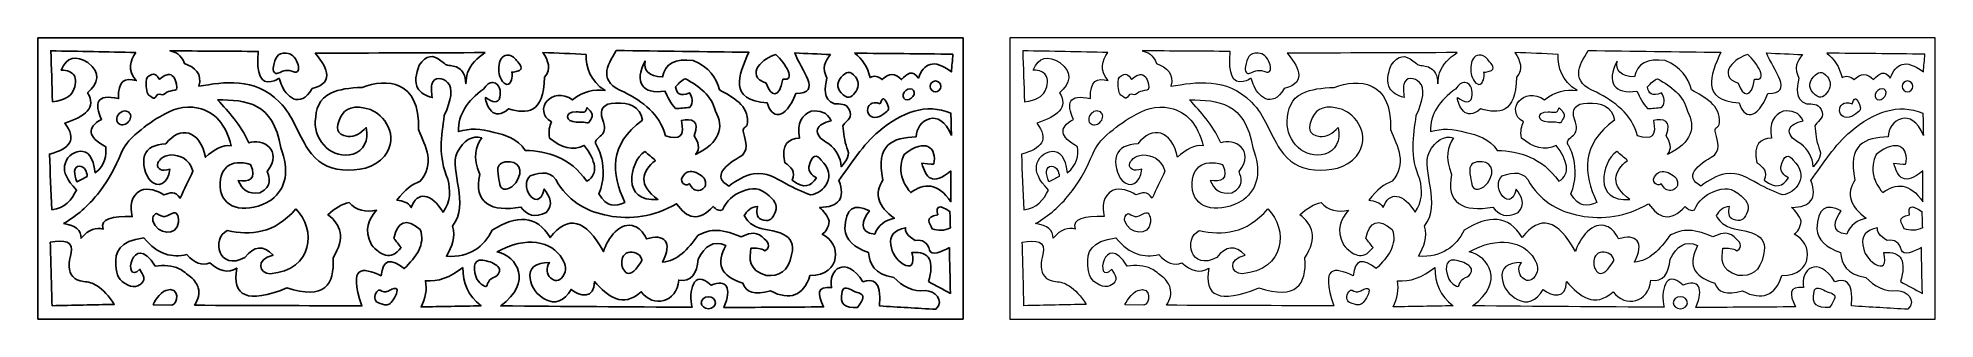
# Model space of a CAD drawing. Header units: centimetres. Extents: x -27.5 to -1.9, y -9.5 to -5.7.
import ezdxf

# ---------------------------------------------------------------- set-up
doc = ezdxf.new("R2010")
doc.units = ezdxf.units.CM
doc.header["$MEASUREMENT"] = 0
doc.layers.add('layer 1', color=7, linetype='Continuous')

msp = doc.modelspace()

# ---------------------------------------------------------------- linework, layer by layer
at = {"layer": 'layer 1', "color": 250}
for points, knots in [([(-14.99208, -5.70121), (-14.99208, -5.70121), (-14.99208, -9.5), (-14.99208, -9.5), (-14.99208, -9.5), (-14.99208, -9.5), (-27.5, -9.5), (-27.5, -9.5), (-27.5, -9.5), (-27.5, -9.5), (-27.5, -5.70121), (-27.5, -5.70121), (-27.5, -5.70121), (-27.5, -5.70121), (-14.99208, -5.70121), (-14.99208, -5.70121)], [0, 0, 0, 0, 0.2, 0.2, 0.2, 0.2, 0.4, 0.4, 0.4, 0.4, 0.6, 0.6, 0.6, 0.6, 1, 1, 1, 1]), ([(-26.17567, -5.89807), (-26.24955, -6.01038), (-26.29828, -6.12737), (-26.17098, -6.27734), (-26.17098, -6.27734), (-26.32203, -6.23278), (-26.42219, -6.27802), (-26.41045, -6.52082), (-26.41045, -6.52082), (-26.71257, -6.45283), (-26.73918, -6.5824), (-26.64056, -6.80179), (-26.64056, -6.80179), (-26.84715, -6.91257), (-26.82834, -7.03585), (-26.58421, -7.17169), (-26.58421, -7.17169), (-26.57234, -7.29364), (-26.58632, -7.41339), (-26.72509, -7.52287), (-26.72509, -7.52287), (-26.7546, -7.30942), (-26.82639, -7.22237), (-26.93081, -7.23305), (-26.93081, -7.23305), (-27.03925, -7.24413), (-27.12183, -7.32032), (-27.13907, -7.42933), (-27.13907, -7.42933), (-27.15213, -7.51199), (-27.11646, -7.61412), (-26.97868, -7.757), (-26.97868, -7.757), (-27.04732, -7.88828), (-27.13017, -8.00542), (-27.31208, -8.02392), (-27.31208, -8.02392), (-27.32303, -7.7726), (-27.334, -7.5213), (-27.34497, -7.27002), (-27.34497, -7.27002), (-27.06476, -7.20134), (-26.96769, -7.07176), (-27.13833, -6.85328), (-27.13833, -6.85328), (-26.85963, -6.76506), (-26.70623, -6.64174), (-26.82841, -6.44124), (-26.82841, -6.44124), (-26.68434, -6.31086), (-26.64204, -6.17661), (-26.82371, -6.03384), (-26.82371, -6.03384), (-26.98531, -5.93356), (-27.11133, -5.94992), (-27.1853, -6.13687), (-27.1853, -6.13687), (-27.09962, -6.13824), (-27.04577, -6.16267), (-27.01685, -6.20068), (-27.01685, -6.20068), (-26.97461, -6.25622), (-26.98554, -6.34079), (-27.02793, -6.42478), (-27.02793, -6.42478), (-27.0611, -6.49055), (-27.13909, -6.54188), (-27.30269, -6.56296), (-27.30269, -6.56296), (-27.31051, -6.33351), (-27.31833, -6.10408), (-27.32618, -5.87465), (-27.32618, -5.87465), (-26.94265, -5.88247), (-26.55915, -5.89027), (-26.17567, -5.89807)], [0, 0, 0, 0, 0.05, 0.05, 0.05, 0.05, 0.1, 0.1, 0.1, 0.1, 0.15, 0.15, 0.15, 0.15, 0.2, 0.2, 0.2, 0.2, 0.25, 0.25, 0.25, 0.25, 0.3, 0.3, 0.3, 0.3, 0.35, 0.35, 0.35, 0.35, 0.4, 0.4, 0.4, 0.4, 0.45, 0.45, 0.45, 0.45, 0.5, 0.5, 0.5, 0.5, 0.55, 0.55, 0.55, 0.55, 0.6, 0.6, 0.6, 0.6, 0.65, 0.65, 0.65, 0.65, 0.7, 0.7, 0.7, 0.7, 0.75, 0.75, 0.75, 0.75, 0.8, 0.8, 0.8, 0.8, 0.85, 0.85, 0.85, 0.85, 0.9, 0.9, 0.9, 0.9, 1, 1, 1, 1]), ([(-21.45384, -5.89928), (-21.56505, -5.97148), (-21.65108, -6.05855), (-21.69028, -6.17317), (-21.69028, -6.17317), (-21.70561, -6.21803), (-21.71379, -6.26712), (-21.71348, -6.32119), (-21.71348, -6.32119), (-21.71689, -6.26372), (-21.72845, -6.21738), (-21.74733, -6.18113), (-21.74733, -6.18113), (-21.77679, -6.1246), (-21.82415, -6.09257), (-21.88634, -6.08109), (-21.88634, -6.08109), (-21.99584, -6.06086), (-21.96087, -6.08239), (-22.0516, -6.0086), (-22.0516, -6.0086), (-22.15276, -5.9263), (-22.25163, -5.92515), (-22.34635, -6.06967), (-22.34635, -6.06967), (-22.38896, -6.18684), (-22.41494, -6.29858), (-22.36197, -6.38473), (-22.36197, -6.38473), (-22.33019, -6.43643), (-22.26995, -6.47893), (-22.16784, -6.50781), (-22.16784, -6.50781), (-22.18182, -6.43422), (-22.18511, -6.37415), (-22.17558, -6.33036), (-22.17558, -6.33036), (-22.15072, -6.2161), (-22.02427, -6.23509), (-21.96114, -6.30211), (-21.96114, -6.30211), (-21.88566, -6.38215), (-21.90895, -6.5384), (-22.00557, -6.75122), (-22.00557, -6.75122), (-22.04607, -7.02895), (-22.09352, -7.30551), (-21.95689, -7.61127), (-21.95689, -7.61127), (-21.9225, -7.75987), (-21.91834, -7.9086), (-22.0218, -8.05752), (-22.0218, -8.05752), (-22.17823, -7.79521), (-22.37885, -7.76781), (-22.45182, -7.99261), (-22.45182, -7.99261), (-22.49853, -7.91772), (-22.5707, -7.90221), (-22.64655, -7.89524), (-22.64655, -7.89524), (-22.54103, -7.74643), (-22.43555, -7.67813), (-22.33012, -7.63561), (-22.33012, -7.63561), (-22.12892, -7.40296), (-22.25795, -7.17039), (-22.35446, -6.93783), (-22.35446, -6.93783), (-22.33063, -6.26851), (-22.79114, -6.24318), (-23.11715, -6.36988), (-23.11715, -6.36988), (-23.2821, -6.37581), (-23.43095, -6.39476), (-23.54068, -6.44528), (-23.54068, -6.44528), (-23.7047, -6.52078), (-23.74042, -6.66489), (-23.75008, -6.82968), (-23.75008, -6.82968), (-23.76577, -7.09667), (-23.51112, -7.35253), (-23.24031, -7.26975), (-23.24031, -7.26975), (-23.09618, -7.2257), (-23.02612, -7.09352), (-23.06035, -6.91349), (-23.06035, -6.91349), (-23.1378, -6.98636), (-23.21795, -7.04504), (-23.31194, -7.03131), (-23.31194, -7.03131), (-23.47757, -7.00712), (-23.46898, -6.91172), (-23.41209, -6.78138), (-23.41209, -6.78138), (-23.35294, -6.64597), (-23.22379, -6.59985), (-23.00355, -6.67008), (-23.00355, -6.67008), (-22.83218, -6.73068), (-22.59762, -7.018), (-22.81586, -7.29776), (-22.81586, -7.29776), (-22.94658, -7.4654), (-23.1772, -7.50006), (-23.38132, -7.48376), (-23.38132, -7.48376), (-23.59289, -7.46686), (-23.72772, -7.37898), (-23.84536, -7.20713), (-23.84536, -7.20713), (-23.99495, -6.98854), (-24.03869, -6.76365), (-24.2354, -6.56744), (-24.2354, -6.56744), (-24.57916, -6.22446), (-24.98309, -6.29807), (-25.32407, -6.35365), (-25.32407, -6.35365), (-25.27519, -6.18149), (-25.37671, -6.10105), (-25.5188, -6.04533), (-25.5188, -6.04533), (-25.56375, -5.92219), (-25.63662, -5.89193), (-25.71353, -5.87494), (-25.71353, -5.87494), (-25.31594, -5.87766), (-24.91836, -5.88036), (-24.52082, -5.88306), (-24.52082, -5.88306), (-24.55082, -6.20147), (-24.48503, -6.32072), (-24.34746, -6.29101), (-24.34746, -6.29101), (-24.21036, -6.26139), (-24.2574, -6.19472), (-24.21027, -6.32369), (-24.21027, -6.32369), (-24.15141, -6.48466), (-23.96286, -6.6715), (-23.79058, -6.3861), (-23.79058, -6.3861), (-23.45965, -6.30115), (-23.6217, -6.05798), (-23.75001, -5.9074), (-23.75001, -5.9074), (-22.98461, -5.90468), (-22.21922, -5.90198), (-21.45384, -5.89928)], [0, 0, 0, 0, 0.02564103, 0.02564103, 0.02564103, 0.02564103, 0.05128205, 0.05128205, 0.05128205, 0.05128205, 0.07692308, 0.07692308, 0.07692308, 0.07692308, 0.1025641, 0.1025641, 0.1025641, 0.1025641, 0.12820513, 0.12820513, 0.12820513, 0.12820513, 0.15384615, 0.15384615, 0.15384615, 0.15384615, 0.17948718, 0.17948718, 0.17948718, 0.17948718, 0.20512821, 0.20512821, 0.20512821, 0.20512821, 0.23076923, 0.23076923, 0.23076923, 0.23076923, 0.25641026, 0.25641026, 0.25641026, 0.25641026, 0.28205128, 0.28205128, 0.28205128, 0.28205128, 0.30769231, 0.30769231, 0.30769231, 0.30769231, 0.33333333, 0.33333333, 0.33333333, 0.33333333, 0.35897436, 0.35897436, 0.35897436, 0.35897436, 0.38461538, 0.38461538, 0.38461538, 0.38461538, 0.41025641, 0.41025641, 0.41025641, 0.41025641, 0.43589744, 0.43589744, 0.43589744, 0.43589744, 0.46153846, 0.46153846, 0.46153846, 0.46153846, 0.48717949, 0.48717949, 0.48717949, 0.48717949, 0.51282051, 0.51282051, 0.51282051, 0.51282051, 0.53846154, 0.53846154, 0.53846154, 0.53846154, 0.56410256, 0.56410256, 0.56410256, 0.56410256, 0.58974359, 0.58974359, 0.58974359, 0.58974359, 0.61538462, 0.61538462, 0.61538462, 0.61538462, 0.64102564, 0.64102564, 0.64102564, 0.64102564, 0.66666667, 0.66666667, 0.66666667, 0.66666667, 0.69230769, 0.69230769, 0.69230769, 0.69230769, 0.71794872, 0.71794872, 0.71794872, 0.71794872, 0.74358974, 0.74358974, 0.74358974, 0.74358974, 0.76923077, 0.76923077, 0.76923077, 0.76923077, 0.79487179, 0.79487179, 0.79487179, 0.79487179, 0.82051282, 0.82051282, 0.82051282, 0.82051282, 0.84615385, 0.84615385, 0.84615385, 0.84615385, 0.87179487, 0.87179487, 0.87179487, 0.87179487, 0.8974359, 0.8974359, 0.8974359, 0.8974359, 0.92307692, 0.92307692, 0.92307692, 0.92307692, 0.94871795, 0.94871795, 0.94871795, 0.94871795, 1, 1, 1, 1]), ([(-24.25605, -6.17789), (-24.29606, -6.19396), (-24.33069, -6.15422), (-24.31636, -6.08554), (-24.31636, -6.08554), (-24.29271, -5.97233), (-24.26837, -5.89706), (-24.1432, -5.90614), (-24.1432, -5.90614), (-24.0707, -5.91142), (-24.02271, -5.95646), (-23.99102, -6.03971), (-23.99102, -6.03971), (-23.96708, -6.10267), (-23.9652, -6.16762), (-24.027, -6.1629), (-24.027, -6.1629), (-24.0836, -6.14206), (-24.12023, -6.13755), (-24.15305, -6.14236), (-24.15305, -6.14236), (-24.18584, -6.14717), (-24.21481, -6.16133), (-24.25605, -6.17789)], [0, 0, 0, 0, 0.14285714, 0.14285714, 0.14285714, 0.14285714, 0.28571429, 0.28571429, 0.28571429, 0.28571429, 0.42857143, 0.42857143, 0.42857143, 0.42857143, 0.57142857, 0.57142857, 0.57142857, 0.57142857, 0.71428571, 0.71428571, 0.71428571, 0.71428571, 1, 1, 1, 1]), ([(-20.08818, -5.92327), (-20.09236, -6.10451), (-20.0372, -6.27386), (-19.83267, -6.41341), (-19.83267, -6.41341), (-19.98515, -6.391), (-20.13216, -6.42182), (-20.27068, -6.53856), (-20.27068, -6.53856), (-20.55659, -6.34223), (-20.8167, -6.68197), (-20.55747, -6.83577), (-20.55747, -6.83577), (-20.58183, -6.89306), (-20.60098, -6.95554), (-20.58354, -7.05477), (-20.58354, -7.05477), (-20.42709, -7.17904), (-20.27063, -7.23815), (-20.11425, -7.15384), (-20.11425, -7.15384), (-19.96211, -7.35803), (-19.90997, -7.53184), (-20.07775, -7.63878), (-20.07775, -7.63878), (-20.31448, -7.30958), (-20.60563, -7.23055), (-20.91204, -7.22163), (-20.91204, -7.22163), (-21.01709, -7.05626), (-21.18429, -7.0158), (-21.32966, -6.97669), (-21.32966, -6.97669), (-21.52506, -6.92415), (-21.65432, -6.92138), (-21.81412, -6.96613), (-21.81412, -6.96613), (-21.81931, -6.73061), (-21.69239, -6.5446), (-21.47519, -6.39255), (-21.47519, -6.39255), (-21.43287, -6.32857), (-21.39052, -6.29885), (-21.34823, -6.30351), (-21.34823, -6.30351), (-21.24897, -6.31436), (-21.24212, -6.42454), (-21.2561, -6.5021), (-21.2561, -6.5021), (-21.27336, -6.59789), (-21.35317, -6.56874), (-21.44912, -6.50727), (-21.44912, -6.50727), (-21.44402, -6.60351), (-21.34571, -6.84883), (-21.13626, -6.65848), (-21.13626, -6.65848), (-20.88559, -6.73056), (-20.66461, -6.7311), (-20.65132, -6.23091), (-20.65132, -6.23091), (-20.55353, -6.11963), (-20.60237, -6.0084), (-20.67218, -5.89719), (-20.67218, -5.89719), (-20.4775, -5.90589), (-20.28284, -5.91459), (-20.08818, -5.92327)], [0, 0, 0, 0, 0.05555556, 0.05555556, 0.05555556, 0.05555556, 0.11111111, 0.11111111, 0.11111111, 0.11111111, 0.16666667, 0.16666667, 0.16666667, 0.16666667, 0.22222222, 0.22222222, 0.22222222, 0.22222222, 0.27777778, 0.27777778, 0.27777778, 0.27777778, 0.33333333, 0.33333333, 0.33333333, 0.33333333, 0.38888889, 0.38888889, 0.38888889, 0.38888889, 0.44444444, 0.44444444, 0.44444444, 0.44444444, 0.5, 0.5, 0.5, 0.5, 0.55555556, 0.55555556, 0.55555556, 0.55555556, 0.61111111, 0.61111111, 0.61111111, 0.61111111, 0.66666667, 0.66666667, 0.66666667, 0.66666667, 0.72222222, 0.72222222, 0.72222222, 0.72222222, 0.77777778, 0.77777778, 0.77777778, 0.77777778, 0.83333333, 0.83333333, 0.83333333, 0.83333333, 0.88888889, 0.88888889, 0.88888889, 0.88888889, 1, 1, 1, 1]), ([(-20.98769, -6.13883), (-21.05496, -6.17029), (-21.1045, -6.16101), (-21.09484, -6.15946), (-21.09484, -6.15946), (-21.08274, -6.15751), (-21.08272, -6.26934), (-21.12115, -6.31009), (-21.12115, -6.31009), (-21.17053, -6.36244), (-21.23254, -6.29319), (-21.25978, -6.20891), (-21.25978, -6.20891), (-21.27579, -6.15935), (-21.27131, -6.03077), (-21.23893, -5.98489), (-21.23893, -5.98489), (-21.2002, -5.93014), (-21.12385, -5.89558), (-21.04004, -5.99215), (-21.04004, -5.99215), (-21.01921, -6.02218), (-20.92222, -6.10822), (-20.98769, -6.13883)], [0, 0, 0, 0, 0.14285714, 0.14285714, 0.14285714, 0.14285714, 0.28571429, 0.28571429, 0.28571429, 0.28571429, 0.42857143, 0.42857143, 0.42857143, 0.42857143, 0.57142857, 0.57142857, 0.57142857, 0.57142857, 0.71428571, 0.71428571, 0.71428571, 0.71428571, 1, 1, 1, 1]), ([(-16.78489, -5.92686), (-16.9462, -5.91895), (-17.10753, -5.91102), (-17.26886, -5.90306), (-17.26886, -5.90306), (-17.18567, -6.12521), (-16.88264, -6.45913), (-17.25299, -6.4505), (-17.25299, -6.4505), (-17.39863, -6.82755), (-17.58158, -6.79325), (-17.64175, -6.57744), (-17.64175, -6.57744), (-18.16745, -6.54105), (-18.02975, -6.20621), (-17.8877, -5.89513), (-17.8877, -5.89513), (-18.48537, -5.88721), (-19.08307, -5.87928), (-19.68076, -5.87132), (-19.68076, -5.87132), (-19.81348, -6.08201), (-19.93076, -6.29054), (-19.56969, -6.43463), (-19.56969, -6.43463), (-19.32481, -6.56575), (-19.09983, -6.71834), (-19.01431, -7.02173), (-19.01431, -7.02173), (-18.8239, -7.09152), (-18.75247, -7.02275), (-18.8001, -6.81545), (-18.8001, -6.81545), (-18.66228, -6.79478), (-18.55096, -6.80383), (-18.62555, -7.02173), (-18.62555, -7.02173), (-18.57548, -7.10635), (-18.54028, -7.19093), (-18.60968, -7.27562), (-18.60968, -7.27562), (-18.28096, -7.11492), (-18.21913, -6.91511), (-18.33993, -6.68851), (-18.33993, -6.68851), (-18.39185, -6.47677), (-18.55988, -6.35783), (-18.74456, -6.25215), (-18.74456, -6.25215), (-18.78951, -6.26937), (-18.83444, -6.30638), (-18.87944, -6.36322), (-18.87944, -6.36322), (-18.86797, -6.45317), (-18.81938, -6.49776), (-18.68902, -6.44256), (-18.68902, -6.44256), (-18.65951, -6.50448), (-18.62407, -6.56548), (-18.68902, -6.64091), (-18.68902, -6.64091), (-18.75247, -6.64619), (-18.81594, -6.65147), (-18.87944, -6.65678), (-18.87944, -6.65678), (-18.94187, -6.58483), (-18.98617, -6.50383), (-19.02225, -6.41876), (-19.02225, -6.41876), (-19.32899, -6.47203), (-19.44227, -6.29825), (-19.292, -6.01413), (-19.292, -6.01413), (-19.30517, -6.13746), (-19.25229, -6.2237), (-19.05398, -6.22835), (-19.05398, -6.22835), (-19.0222, -6.0487), (-18.88465, -5.97462), (-18.64142, -6.0062), (-18.64142, -6.0062), (-18.4257, -6.09385), (-18.32816, -6.23597), (-18.2844, -6.40289), (-18.2844, -6.40289), (-18.0983, -6.51028), (-17.89372, -6.60544), (-17.90606, -6.84492), (-17.90606, -6.84492), (-17.9102, -6.92677), (-17.97174, -6.88645), (-17.96326, -6.96316), (-17.96326, -6.96316), (-17.95412, -7.04533), (-17.87774, -7.18367), (-17.97497, -7.28355), (-17.97497, -7.28355), (-18.21245, -7.42697), (-18.39102, -7.56928), (-18.15745, -7.70405), (-18.15745, -7.70405), (-18.05173, -7.62277), (-17.94268, -7.5589), (-17.82511, -7.53919), (-17.82511, -7.53919), (-17.64276, -7.50862), (-17.53456, -7.59263), (-17.38499, -7.67188), (-17.38499, -7.67188), (-17.27486, -7.73023), (-17.16473, -7.78266), (-17.05464, -7.82305), (-17.05464, -7.82305), (-16.87153, -7.80114), (-16.68301, -7.564), (-16.91183, -7.35496), (-16.91183, -7.35496), (-16.97445, -7.27043), (-17.03201, -7.26703), (-17.07844, -7.44223), (-17.07844, -7.44223), (-17.0806, -7.51067), (-17.0381, -7.55688), (-16.9753, -7.59297), (-16.9753, -7.59297), (-17.04812, -7.70643), (-17.14634, -7.74641), (-17.30059, -7.62471), (-17.30059, -7.62471), (-17.25272, -7.51161), (-17.31307, -7.4429), (-17.40373, -7.38669), (-17.40373, -7.38669), (-17.45682, -7.1269), (-17.3479, -7.0692), (-17.20539, -7.05347), (-17.20539, -7.05347), (-17.23941, -6.84508), (-17.1672, -6.7427), (-17.04671, -6.68851), (-17.04671, -6.68851), (-16.93226, -6.6846), (-16.826, -6.69699), (-16.77696, -6.82339), (-16.77696, -6.82339), (-16.96303, -6.85825), (-17.06676, -6.99036), (-16.80869, -7.13281), (-16.80869, -7.13281), (-16.70742, -7.20929), (-16.64579, -7.30888), (-16.64208, -7.44223), (-16.64208, -7.44223), (-16.56272, -7.36089), (-16.51183, -7.27773), (-16.56274, -7.18834), (-16.56274, -7.18834), (-16.59661, -7.08781), (-16.609, -6.98732), (-16.61828, -6.88686), (-16.61828, -6.88686), (-16.55393, -6.79619), (-16.4752, -6.78098), (-16.53267, -6.66691), (-16.53267, -6.66691), (-16.57441, -6.58423), (-16.65332, -6.59223), (-16.72935, -6.59331), (-16.72935, -6.59331), (-16.89495, -6.52242), (-16.85776, -6.38123), (-16.83249, -6.24422), (-16.83249, -6.24422), (-16.90363, -6.11428), (-16.86025, -6.01611), (-16.78489, -5.92686)], [0, 0, 0, 0, 0.02222222, 0.02222222, 0.02222222, 0.02222222, 0.04444444, 0.04444444, 0.04444444, 0.04444444, 0.06666667, 0.06666667, 0.06666667, 0.06666667, 0.08888889, 0.08888889, 0.08888889, 0.08888889, 0.11111111, 0.11111111, 0.11111111, 0.11111111, 0.13333333, 0.13333333, 0.13333333, 0.13333333, 0.15555556, 0.15555556, 0.15555556, 0.15555556, 0.17777778, 0.17777778, 0.17777778, 0.17777778, 0.2, 0.2, 0.2, 0.2, 0.22222222, 0.22222222, 0.22222222, 0.22222222, 0.24444444, 0.24444444, 0.24444444, 0.24444444, 0.26666667, 0.26666667, 0.26666667, 0.26666667, 0.28888889, 0.28888889, 0.28888889, 0.28888889, 0.31111111, 0.31111111, 0.31111111, 0.31111111, 0.33333333, 0.33333333, 0.33333333, 0.33333333, 0.35555556, 0.35555556, 0.35555556, 0.35555556, 0.37777778, 0.37777778, 0.37777778, 0.37777778, 0.4, 0.4, 0.4, 0.4, 0.42222222, 0.42222222, 0.42222222, 0.42222222, 0.44444444, 0.44444444, 0.44444444, 0.44444444, 0.46666667, 0.46666667, 0.46666667, 0.46666667, 0.48888889, 0.48888889, 0.48888889, 0.48888889, 0.51111111, 0.51111111, 0.51111111, 0.51111111, 0.53333333, 0.53333333, 0.53333333, 0.53333333, 0.55555556, 0.55555556, 0.55555556, 0.55555556, 0.57777778, 0.57777778, 0.57777778, 0.57777778, 0.6, 0.6, 0.6, 0.6, 0.62222222, 0.62222222, 0.62222222, 0.62222222, 0.64444444, 0.64444444, 0.64444444, 0.64444444, 0.66666667, 0.66666667, 0.66666667, 0.66666667, 0.68888889, 0.68888889, 0.68888889, 0.68888889, 0.71111111, 0.71111111, 0.71111111, 0.71111111, 0.73333333, 0.73333333, 0.73333333, 0.73333333, 0.75555556, 0.75555556, 0.75555556, 0.75555556, 0.77777778, 0.77777778, 0.77777778, 0.77777778, 0.8, 0.8, 0.8, 0.8, 0.82222222, 0.82222222, 0.82222222, 0.82222222, 0.84444444, 0.84444444, 0.84444444, 0.84444444, 0.86666667, 0.86666667, 0.86666667, 0.86666667, 0.88888889, 0.88888889, 0.88888889, 0.88888889, 0.91111111, 0.91111111, 0.91111111, 0.91111111, 0.93333333, 0.93333333, 0.93333333, 0.93333333, 0.95555556, 0.95555556, 0.95555556, 0.95555556, 1, 1, 1, 1]), ([(-17.43106, -6.2573), (-17.47334, -6.5326), (-17.59496, -6.49459), (-17.65371, -6.31438), (-17.65371, -6.31438), (-17.96245, -6.19958), (-17.6778, -5.95648), (-17.5224, -5.92619), (-17.5224, -5.92619), (-17.39962, -6.04043), (-17.23829, -6.28896), (-17.43106, -6.2573)], [0, 0, 0, 0, 0.25, 0.25, 0.25, 0.25, 0.5, 0.5, 0.5, 0.5, 1, 1, 1, 1]), ([(-16.63934, -6.23226), (-16.70742, -6.31342), (-16.69746, -6.40127), (-16.61446, -6.46969), (-16.61446, -6.46969), (-16.53561, -6.53476), (-16.48336, -6.49399), (-16.43607, -6.41849), (-16.43607, -6.41849), (-16.39044, -6.34565), (-16.40624, -6.27546), (-16.44762, -6.22592), (-16.44762, -6.22592), (-16.52028, -6.13894), (-16.57281, -6.15308), (-16.63934, -6.23226)], [0, 0, 0, 0, 0.2, 0.2, 0.2, 0.2, 0.4, 0.4, 0.4, 0.4, 0.6, 0.6, 0.6, 0.6, 1, 1, 1, 1]), ([(-15.12916, -5.92021), (-15.13601, -6.00042), (-15.14289, -6.08066), (-15.14979, -6.16092), (-15.14979, -6.16092), (-15.39551, -5.97318), (-15.52302, -6.0485), (-15.59683, -6.24345), (-15.59683, -6.24345), (-15.67246, -6.12615), (-15.74809, -6.18268), (-15.82379, -6.26408), (-15.82379, -6.26408), (-15.91088, -6.17173), (-15.99797, -6.17171), (-16.08513, -6.26408), (-16.08513, -6.26408), (-16.14013, -6.21529), (-16.19513, -6.20612), (-16.25019, -6.23657), (-16.25019, -6.23657), (-16.28168, -6.08938), (-16.35875, -5.98757), (-16.45652, -5.90645), (-16.45652, -5.90645), (-16.01404, -5.91106), (-15.57159, -5.91565), (-15.12916, -5.92021)], [0, 0, 0, 0, 0.125, 0.125, 0.125, 0.125, 0.25, 0.25, 0.25, 0.25, 0.375, 0.375, 0.375, 0.375, 0.5, 0.5, 0.5, 0.5, 0.625, 0.625, 0.625, 0.625, 0.75, 0.75, 0.75, 0.75, 1, 1, 1, 1]), ([(-25.85787, -6.26397), (-25.85787, -6.26397), (-25.9057, -6.16832), (-25.9595, -6.19522), (-25.9595, -6.19522), (-26.01331, -6.22212), (-26.03722, -6.22511), (-26.03722, -6.29984), (-26.03722, -6.29984), (-26.03722, -6.37457), (-26.03423, -6.46425), (-25.98641, -6.48518), (-25.98641, -6.48518), (-25.93858, -6.5061), (-25.94456, -6.533), (-25.91167, -6.50311), (-25.91167, -6.50311), (-25.87879, -6.47322), (-25.89972, -6.46126), (-25.86086, -6.46126), (-25.86086, -6.46126), (-25.822, -6.46126), (-25.81602, -6.48518), (-25.78015, -6.45229), (-25.78015, -6.45229), (-25.74428, -6.41941), (-25.73232, -6.4224), (-25.6815, -6.41343), (-25.6815, -6.41343), (-25.63068, -6.40447), (-25.60976, -6.40746), (-25.62769, -6.32376), (-25.62769, -6.32376), (-25.64563, -6.24006), (-25.6815, -6.18924), (-25.74129, -6.19522), (-25.74129, -6.19522), (-25.80107, -6.2012), (-25.85787, -6.26397), (-25.85787, -6.26397)], [0, 0, 0, 0, 0.09090909, 0.09090909, 0.09090909, 0.09090909, 0.18181818, 0.18181818, 0.18181818, 0.18181818, 0.27272727, 0.27272727, 0.27272727, 0.27272727, 0.36363636, 0.36363636, 0.36363636, 0.36363636, 0.45454545, 0.45454545, 0.45454545, 0.45454545, 0.54545455, 0.54545455, 0.54545455, 0.54545455, 0.63636364, 0.63636364, 0.63636364, 0.63636364, 0.72727273, 0.72727273, 0.72727273, 0.72727273, 0.81818182, 0.81818182, 0.81818182, 0.81818182, 1, 1, 1, 1]), ([(-15.65545, -6.46349), (-15.66704, -6.50415), (-15.70918, -6.53732), (-15.7493, -6.53732), (-15.7493, -6.53732), (-15.78938, -6.53732), (-15.81257, -6.50415), (-15.80097, -6.46349), (-15.80097, -6.46349), (-15.78935, -6.42283), (-15.74721, -6.38965), (-15.70714, -6.38965), (-15.70714, -6.38965), (-15.66704, -6.38965), (-15.64383, -6.42283), (-15.65545, -6.46349)], [0, 0, 0, 0, 0.2, 0.2, 0.2, 0.2, 0.4, 0.4, 0.4, 0.4, 0.6, 0.6, 0.6, 0.6, 1, 1, 1, 1]), ([(-15.29222, -6.35657), (-15.29222, -6.39723), (-15.3249, -6.4304), (-15.36499, -6.4304), (-15.36499, -6.4304), (-15.40507, -6.4304), (-15.43775, -6.39723), (-15.43775, -6.35657), (-15.43775, -6.35657), (-15.43775, -6.31591), (-15.40507, -6.28274), (-15.36499, -6.28274), (-15.36499, -6.28274), (-15.3249, -6.28274), (-15.29222, -6.31591), (-15.29222, -6.35657)], [0, 0, 0, 0, 0.2, 0.2, 0.2, 0.2, 0.4, 0.4, 0.4, 0.4, 0.6, 0.6, 0.6, 0.6, 1, 1, 1, 1]), ([(-27.15325, -8.20918), (-26.9914, -8.23406), (-26.91256, -8.30046), (-26.91667, -8.40841), (-26.91667, -8.40841), (-26.80775, -8.28279), (-26.71023, -8.25995), (-26.61784, -8.28389), (-26.61784, -8.28389), (-26.66461, -8.14376), (-26.49442, -8.10645), (-26.22561, -8.1158), (-26.22561, -8.1158), (-26.26095, -7.96847), (-26.24438, -7.84191), (-26.11355, -7.76093), (-26.11355, -7.76093), (-25.99843, -7.72569), (-25.89466, -7.75889), (-25.79604, -7.82319), (-25.79604, -7.82319), (-25.71717, -7.78774), (-25.64037, -7.76895), (-25.57814, -7.86677), (-25.57814, -7.86677), (-25.52004, -7.74434), (-25.46194, -7.6219), (-25.40382, -7.49945), (-25.40382, -7.49945), (-25.4618, -7.32268), (-25.57807, -7.29171), (-25.70265, -7.28155), (-25.70265, -7.28155), (-25.92853, -7.30403), (-25.95186, -7.5475), (-25.7151, -7.47455), (-25.7151, -7.47455), (-25.74165, -7.68375), (-25.88407, -7.73108), (-25.98133, -7.62774), (-25.98133, -7.62774), (-26.05532, -7.54908), (-26.09137, -7.39179), (-26.0577, -7.28915), (-26.0577, -7.28915), (-26.02302, -7.18358), (-25.91669, -7.1407), (-25.77113, -7.13213), (-25.77113, -7.13213), (-25.57919, -6.88355), (-25.30951, -6.94084), (-25.23572, -7.31268), (-25.23572, -7.31268), (-25.11952, -7.20997), (-25.00332, -7.1436), (-24.88708, -7.15704), (-24.88708, -7.15704), (-24.96244, -6.8649), (-25.11071, -6.69577), (-25.33194, -6.64974), (-25.33194, -6.64974), (-25.5328, -6.60794), (-25.68123, -6.6661), (-25.85313, -6.76531), (-25.85313, -6.76531), (-25.9666, -6.83078), (-26.07835, -6.91367), (-26.18848, -7.01252), (-26.18848, -7.01252), (-26.3217, -7.13202), (-26.33941, -7.17717), (-26.40854, -7.33513), (-26.40854, -7.33513), (-26.48487, -7.50945), (-26.5785, -7.67195), (-26.69686, -7.81739), (-26.69686, -7.81739), (-26.81958, -7.96818), (-26.96895, -8.10072), (-27.15325, -8.20918)], [0, 0, 0, 0, 0.04761905, 0.04761905, 0.04761905, 0.04761905, 0.0952381, 0.0952381, 0.0952381, 0.0952381, 0.14285714, 0.14285714, 0.14285714, 0.14285714, 0.19047619, 0.19047619, 0.19047619, 0.19047619, 0.23809524, 0.23809524, 0.23809524, 0.23809524, 0.28571429, 0.28571429, 0.28571429, 0.28571429, 0.33333333, 0.33333333, 0.33333333, 0.33333333, 0.38095238, 0.38095238, 0.38095238, 0.38095238, 0.42857143, 0.42857143, 0.42857143, 0.42857143, 0.47619048, 0.47619048, 0.47619048, 0.47619048, 0.52380952, 0.52380952, 0.52380952, 0.52380952, 0.57142857, 0.57142857, 0.57142857, 0.57142857, 0.61904762, 0.61904762, 0.61904762, 0.61904762, 0.66666667, 0.66666667, 0.66666667, 0.66666667, 0.71428571, 0.71428571, 0.71428571, 0.71428571, 0.76190476, 0.76190476, 0.76190476, 0.76190476, 0.80952381, 0.80952381, 0.80952381, 0.80952381, 0.85714286, 0.85714286, 0.85714286, 0.85714286, 0.9047619, 0.9047619, 0.9047619, 0.9047619, 1, 1, 1, 1]), ([(-25.07154, -6.53631), (-24.91785, -6.70362), (-24.76157, -6.86546), (-24.65068, -7.11842), (-24.65068, -7.11842), (-24.4711, -7.0503), (-24.17555, -7.21296), (-24.39895, -7.50781), (-24.39895, -7.50781), (-24.37753, -7.59138), (-24.31478, -7.70157), (-24.50122, -7.79494), (-24.50122, -7.79494), (-24.65562, -7.81883), (-24.74283, -7.74868), (-24.79228, -7.62581), (-24.79228, -7.62581), (-24.65673, -7.65694), (-24.52924, -7.60722), (-24.62708, -7.40948), (-24.62708, -7.40948), (-24.88946, -7.33113), (-25.07482, -7.45899), (-25.0322, -7.76347), (-25.0322, -7.76347), (-24.9735, -8.02279), (-24.66965, -8.08442), (-24.34389, -7.88933), (-24.34389, -7.88933), (-24.13938, -7.72807), (-24.09744, -7.49336), (-24.21802, -7.18529), (-24.21802, -7.18529), (-24.31494, -6.56584), (-24.68878, -6.54145), (-25.07154, -6.53631)], [0, 0, 0, 0, 0.1, 0.1, 0.1, 0.1, 0.2, 0.2, 0.2, 0.2, 0.3, 0.3, 0.3, 0.3, 0.4, 0.4, 0.4, 0.4, 0.5, 0.5, 0.5, 0.5, 0.6, 0.6, 0.6, 0.6, 0.7, 0.7, 0.7, 0.7, 0.8, 0.8, 0.8, 0.8, 1, 1, 1, 1]), ([(-15.14979, -7.02061), (-15.15206, -6.91976), (-15.15435, -6.81889), (-15.15667, -6.718), (-15.15667, -6.718), (-15.49362, -6.578), (-15.81601, -6.70094), (-16.13069, -6.96354), (-16.13069, -6.96354), (-16.35062, -7.14708), (-16.50039, -7.39602), (-16.66972, -7.62583), (-16.66972, -7.62583), (-16.57946, -7.87187), (-16.67202, -7.98953), (-16.93107, -7.99034), (-16.93107, -7.99034), (-16.87704, -8.04183), (-16.83047, -8.10072), (-16.8004, -8.17603), (-16.8004, -8.17603), (-16.81235, -8.26575), (-16.8489, -8.31866), (-16.89668, -8.35485), (-16.89668, -8.35485), (-16.63552, -8.46307), (-16.63021, -8.91415), (-17.06174, -8.91192), (-17.06174, -8.91192), (-17.15082, -9.18673), (-17.32923, -9.25618), (-17.59698, -9.12027), (-17.59698, -9.12027), (-17.80982, -9.17824), (-17.93335, -9.14248), (-17.96765, -9.01297), (-17.96765, -9.01297), (-18.28449, -8.9253), (-18.32789, -8.74441), (-18.20175, -8.50575), (-18.20175, -8.50575), (-18.36809, -8.43376), (-18.48659, -8.51125), (-18.57242, -8.69108), (-18.57242, -8.69108), (-18.59406, -8.88232), (-18.66297, -9.00425), (-18.83579, -8.97396), (-18.83579, -8.97396), (-18.86517, -9.28376), (-19.18079, -9.35177), (-19.34302, -9.13003), (-19.34302, -9.13003), (-19.60043, -9.36013), (-19.79152, -9.19359), (-19.97706, -8.99347), (-19.97706, -8.99347), (-19.97135, -9.23105), (-20.17646, -9.20029), (-20.29167, -9.1004), (-20.29167, -9.1004), (-20.38519, -9.266), (-20.5122, -9.30147), (-20.63791, -9.23541), (-20.63791, -9.23541), (-20.75179, -9.17556), (-20.82738, -9.07869), (-20.84639, -8.95132), (-20.84639, -8.95132), (-20.86806, -8.80629), (-20.77047, -8.74138), (-20.58522, -8.73545), (-20.58522, -8.73545), (-20.69517, -8.89078), (-20.49761, -9.07148), (-20.40265, -8.92447), (-20.40265, -8.92447), (-20.34588, -8.83661), (-20.36195, -8.77121), (-20.41164, -8.68582), (-20.41164, -8.68582), (-20.55097, -8.44666), (-20.90085, -8.37222), (-21.29134, -8.59264), (-21.29134, -8.59264), (-21.02125, -8.65379), (-20.80616, -9.00138), (-21.24374, -9.32255), (-21.24374, -9.32255), (-20.38079, -9.32869), (-19.51786, -9.33485), (-18.65495, -9.341), (-18.65495, -9.341), (-18.70487, -9.13731), (-18.64726, -8.80807), (-18.39668, -9.04356), (-18.39668, -9.04356), (-18.19193, -8.9584), (-18.11293, -9.07651), (-18.22571, -9.34462), (-18.22571, -9.34462), (-17.77636, -9.34163), (-17.327, -9.33864), (-16.87767, -9.33568), (-16.87767, -9.33568), (-16.96726, -9.16089), (-16.96692, -9.04903), (-16.76884, -9.0757), (-16.76884, -9.0757), (-16.82512, -8.8316), (-16.57294, -8.62896), (-16.34563, -8.99711), (-16.34563, -8.99711), (-16.21266, -8.95728), (-16.09583, -8.95856), (-16.12193, -9.32359), (-16.12193, -9.32359), (-15.86737, -9.33851), (-15.61283, -9.35343), (-15.3583, -9.36838), (-15.3583, -9.36838), (-15.2354, -9.24243), (-15.38441, -9.12097), (-15.49692, -9.11351), (-15.49692, -9.11351), (-15.67363, -9.1354), (-15.81086, -9.05835), (-15.93012, -8.9364), (-15.93012, -8.9364), (-16.20178, -8.89821), (-16.24667, -8.75334), (-16.27236, -8.59947), (-16.27236, -8.59947), (-16.46538, -8.53337), (-16.58245, -8.43218), (-16.58859, -8.27982), (-16.58859, -8.27982), (-16.58265, -7.99892), (-16.46661, -7.9304), (-16.25937, -8.03792), (-16.25937, -8.03792), (-16.35671, -8.16808), (-16.40937, -8.32628), (-16.18571, -8.35325), (-16.18571, -8.35325), (-16.13806, -8.22458), (-16.04097, -8.16518), (-15.92147, -8.13728), (-15.92147, -8.13728), (-16.14539, -7.97962), (-16.1967, -7.80757), (-16.07547, -7.6212), (-16.07547, -7.6212), (-16.1843, -7.13263), (-15.93688, -7.04951), (-15.6274, -7.03711), (-15.6274, -7.03711), (-15.62724, -6.81707), (-15.30775, -6.61369), (-15.14979, -7.02061)], [0, 0, 0, 0, 0.02439024, 0.02439024, 0.02439024, 0.02439024, 0.04878049, 0.04878049, 0.04878049, 0.04878049, 0.07317073, 0.07317073, 0.07317073, 0.07317073, 0.09756098, 0.09756098, 0.09756098, 0.09756098, 0.12195122, 0.12195122, 0.12195122, 0.12195122, 0.14634146, 0.14634146, 0.14634146, 0.14634146, 0.17073171, 0.17073171, 0.17073171, 0.17073171, 0.19512195, 0.19512195, 0.19512195, 0.19512195, 0.2195122, 0.2195122, 0.2195122, 0.2195122, 0.24390244, 0.24390244, 0.24390244, 0.24390244, 0.26829268, 0.26829268, 0.26829268, 0.26829268, 0.29268293, 0.29268293, 0.29268293, 0.29268293, 0.31707317, 0.31707317, 0.31707317, 0.31707317, 0.34146341, 0.34146341, 0.34146341, 0.34146341, 0.36585366, 0.36585366, 0.36585366, 0.36585366, 0.3902439, 0.3902439, 0.3902439, 0.3902439, 0.41463415, 0.41463415, 0.41463415, 0.41463415, 0.43902439, 0.43902439, 0.43902439, 0.43902439, 0.46341463, 0.46341463, 0.46341463, 0.46341463, 0.48780488, 0.48780488, 0.48780488, 0.48780488, 0.51219512, 0.51219512, 0.51219512, 0.51219512, 0.53658537, 0.53658537, 0.53658537, 0.53658537, 0.56097561, 0.56097561, 0.56097561, 0.56097561, 0.58536585, 0.58536585, 0.58536585, 0.58536585, 0.6097561, 0.6097561, 0.6097561, 0.6097561, 0.63414634, 0.63414634, 0.63414634, 0.63414634, 0.65853659, 0.65853659, 0.65853659, 0.65853659, 0.68292683, 0.68292683, 0.68292683, 0.68292683, 0.70731707, 0.70731707, 0.70731707, 0.70731707, 0.73170732, 0.73170732, 0.73170732, 0.73170732, 0.75609756, 0.75609756, 0.75609756, 0.75609756, 0.7804878, 0.7804878, 0.7804878, 0.7804878, 0.80487805, 0.80487805, 0.80487805, 0.80487805, 0.82926829, 0.82926829, 0.82926829, 0.82926829, 0.85365854, 0.85365854, 0.85365854, 0.85365854, 0.87804878, 0.87804878, 0.87804878, 0.87804878, 0.90243902, 0.90243902, 0.90243902, 0.90243902, 0.92682927, 0.92682927, 0.92682927, 0.92682927, 0.95121951, 0.95121951, 0.95121951, 0.95121951, 1, 1, 1, 1]), ([(-20.09047, -6.6797), (-20.09867, -6.69352), (-20.11204, -6.70577), (-20.1336, -6.70577), (-20.1336, -6.70577), (-20.18289, -6.70577), (-20.17217, -6.69937), (-20.22359, -6.69937), (-20.22359, -6.69937), (-20.39519, -6.69937), (-20.3669, -6.83824), (-20.22146, -6.83824), (-20.22146, -6.83824), (-20.18289, -6.83824), (-20.15504, -6.83824), (-20.1229, -6.83824), (-20.1229, -6.83824), (-20.09076, -6.83824), (-20.06076, -6.86602), (-20.04147, -6.8297), (-20.04147, -6.8297), (-20.02219, -6.79338), (-20.00077, -6.77414), (-20.0072, -6.73782), (-20.0072, -6.73782), (-20.01063, -6.71831), (-20.03084, -6.69197), (-20.04878, -6.67179), (-20.04878, -6.67179), (-20.09018, -6.62524), (-20.06896, -6.64354), (-20.09047, -6.6797)], [0, 0, 0, 0, 0.11111111, 0.11111111, 0.11111111, 0.11111111, 0.22222222, 0.22222222, 0.22222222, 0.22222222, 0.33333333, 0.33333333, 0.33333333, 0.33333333, 0.44444444, 0.44444444, 0.44444444, 0.44444444, 0.55555556, 0.55555556, 0.55555556, 0.55555556, 0.66666667, 0.66666667, 0.66666667, 0.66666667, 0.77777778, 0.77777778, 0.77777778, 0.77777778, 1, 1, 1, 1]), ([(-19.69096, -6.58029), (-19.85465, -6.58461), (-19.91307, -6.66721), (-19.86643, -6.79956), (-19.86643, -6.79956), (-19.82541, -6.91594), (-19.84011, -6.95957), (-19.86899, -7.00027), (-19.86899, -7.00027), (-19.8945, -7.03625), (-19.99704, -7.08249), (-19.95024, -7.14948), (-19.95024, -7.14948), (-19.93255, -7.17481), (-19.8985, -7.24492), (-19.87681, -7.34152), (-19.87681, -7.34152), (-19.84892, -7.46574), (-19.84137, -7.63376), (-19.91493, -7.80676), (-19.91493, -7.80676), (-19.81083, -7.99382), (-19.69002, -7.9798), (-19.56569, -7.9241), (-19.56569, -7.9241), (-19.7503, -7.52804), (-19.78024, -7.14663), (-19.32652, -6.81121), (-19.32652, -6.81121), (-19.35781, -6.62016), (-19.50779, -6.57924), (-19.69096, -6.58029)], [0, 0, 0, 0, 0.11111111, 0.11111111, 0.11111111, 0.11111111, 0.22222222, 0.22222222, 0.22222222, 0.22222222, 0.33333333, 0.33333333, 0.33333333, 0.33333333, 0.44444444, 0.44444444, 0.44444444, 0.44444444, 0.55555556, 0.55555556, 0.55555556, 0.55555556, 0.66666667, 0.66666667, 0.66666667, 0.66666667, 0.77777778, 0.77777778, 0.77777778, 0.77777778, 1, 1, 1, 1]), ([(-16.11273, -6.59095), (-16.35999, -6.5079), (-16.31452, -6.85708), (-16.12065, -6.7605), (-16.12065, -6.7605), (-16.09705, -6.74834), (-16.07846, -6.73686), (-16.06327, -6.72589), (-16.06327, -6.72589), (-15.992, -6.67453), (-15.98683, -6.66545), (-16.01935, -6.58877), (-16.01935, -6.58877), (-16.06416, -6.48331), (-16.09001, -6.52507), (-16.11273, -6.59095)], [0, 0, 0, 0, 0.2, 0.2, 0.2, 0.2, 0.4, 0.4, 0.4, 0.4, 0.6, 0.6, 0.6, 0.6, 1, 1, 1, 1]), ([(-26.26468, -6.71135), (-26.2335, -6.74528), (-26.24218, -6.80431), (-26.28403, -6.84276), (-26.28403, -6.84276), (-26.32585, -6.88117), (-26.38539, -6.88481), (-26.41659, -6.85087), (-26.41659, -6.85087), (-26.44776, -6.81691), (-26.43909, -6.75789), (-26.39726, -6.71946), (-26.39726, -6.71946), (-26.35543, -6.68103), (-26.29587, -6.67739), (-26.26468, -6.71135)], [0, 0, 0, 0, 0.2, 0.2, 0.2, 0.2, 0.4, 0.4, 0.4, 0.4, 0.6, 0.6, 0.6, 0.6, 1, 1, 1, 1]), ([(-21.50072, -7.051), (-21.63063, -7.01526), (-21.7415, -7.08116), (-21.83336, -7.24878), (-21.83336, -7.24878), (-21.94091, -7.49687), (-21.65686, -7.94071), (-21.89629, -8.24669), (-21.89629, -8.24669), (-21.84768, -8.38903), (-21.8985, -8.52153), (-21.97721, -8.65125), (-21.97721, -8.65125), (-21.65598, -8.67018), (-21.47467, -8.52312), (-21.35688, -8.30064), (-21.35688, -8.30064), (-21.02808, -8.08955), (-20.75833, -8.08997), (-20.57473, -8.39953), (-20.57473, -8.39953), (-20.33503, -8.08712), (-20.09528, -8.15005), (-19.85551, -8.58832), (-19.85551, -8.58832), (-19.79763, -8.40888), (-19.62457, -8.16951), (-19.42948, -8.24721), (-19.42948, -8.24721), (-19.38026, -8.26681), (-19.32657, -8.31455), (-19.27114, -8.41751), (-19.27114, -8.41751), (-19.03807, -8.33936), (-18.91075, -8.45718), (-19.05538, -8.73217), (-19.05538, -8.73217), (-18.85267, -8.71744), (-18.71141, -8.55551), (-18.57889, -8.37256), (-18.57889, -8.37256), (-18.44741, -8.29965), (-18.29485, -8.25303), (-17.99453, -8.39054), (-17.99453, -8.39054), (-17.90307, -8.35042), (-17.81259, -8.3023), (-17.70684, -8.39054), (-17.70684, -8.39054), (-17.63159, -8.45345), (-17.57742, -8.51636), (-17.67088, -8.57933), (-17.67088, -8.57933), (-17.72504, -8.54101), (-17.79151, -8.53955), (-17.85967, -8.54337), (-17.85967, -8.54337), (-17.88316, -8.69045), (-17.8982, -8.83535), (-17.6529, -8.91197), (-17.6529, -8.91197), (-17.48386, -8.92296), (-17.35424, -8.85974), (-17.31127, -8.63327), (-17.31127, -8.63327), (-17.27057, -8.48111), (-17.32617, -8.40366), (-17.41985, -8.35575), (-17.41985, -8.35575), (-17.54445, -8.29198), (-17.68084, -8.30661), (-17.7987, -8.25025), (-17.7987, -8.25025), (-17.86451, -8.21878), (-17.91483, -8.16965), (-17.94958, -8.10285), (-17.94958, -8.10285), (-17.91076, -8.03985), (-17.86487, -7.98384), (-17.76977, -7.97699), (-17.76977, -7.97699), (-17.784, -8.05325), (-17.79452, -8.12751), (-17.71743, -8.15522), (-17.71743, -8.15522), (-17.62393, -8.18877), (-17.58392, -8.1621), (-17.54077, -8.07847), (-17.54077, -8.07847), (-17.49683, -7.99324), (-17.52056, -7.91233), (-17.61204, -7.83584), (-17.61204, -7.83584), (-17.74759, -7.72243), (-17.82767, -7.7149), (-17.99226, -7.78024), (-17.99226, -7.78024), (-18.10021, -7.8231), (-18.18829, -7.89812), (-18.24625, -8.02194), (-18.24625, -8.02194), (-18.28824, -8.04621), (-18.3302, -8.02248), (-18.37212, -7.97699), (-18.37212, -7.97699), (-18.56851, -8.20071), (-18.72631, -8.13634), (-18.86658, -7.94103), (-18.86658, -7.94103), (-19.17526, -8.12108), (-19.48394, -8.16019), (-19.79258, -8.10285), (-19.79258, -8.10285), (-20.05977, -8.04907), (-20.29661, -7.93091), (-20.46684, -7.67132), (-20.46684, -7.67132), (-20.54717, -7.491), (-20.69126, -7.51276), (-20.84444, -7.56344), (-20.84444, -7.56344), (-20.91712, -7.63269), (-20.90413, -7.73976), (-20.86048, -7.81078), (-20.86048, -7.81078), (-20.80375, -7.90313), (-20.69517, -7.93462), (-20.65564, -7.74324), (-20.65564, -7.74324), (-20.5783, -7.84811), (-20.52375, -7.95296), (-20.62867, -8.0579), (-20.62867, -8.0579), (-20.78344, -8.14288), (-20.88826, -8.09467), (-20.9703, -7.98598), (-20.9703, -7.98598), (-21.36749, -8.06278), (-21.61357, -7.92898), (-21.52769, -7.54546), (-21.52769, -7.54546), (-21.61874, -7.31625), (-21.58752, -7.16573), (-21.50072, -7.051)], [0, 0, 0, 0, 0.02702703, 0.02702703, 0.02702703, 0.02702703, 0.05405405, 0.05405405, 0.05405405, 0.05405405, 0.08108108, 0.08108108, 0.08108108, 0.08108108, 0.10810811, 0.10810811, 0.10810811, 0.10810811, 0.13513514, 0.13513514, 0.13513514, 0.13513514, 0.16216216, 0.16216216, 0.16216216, 0.16216216, 0.18918919, 0.18918919, 0.18918919, 0.18918919, 0.21621622, 0.21621622, 0.21621622, 0.21621622, 0.24324324, 0.24324324, 0.24324324, 0.24324324, 0.27027027, 0.27027027, 0.27027027, 0.27027027, 0.2972973, 0.2972973, 0.2972973, 0.2972973, 0.32432432, 0.32432432, 0.32432432, 0.32432432, 0.35135135, 0.35135135, 0.35135135, 0.35135135, 0.37837838, 0.37837838, 0.37837838, 0.37837838, 0.40540541, 0.40540541, 0.40540541, 0.40540541, 0.43243243, 0.43243243, 0.43243243, 0.43243243, 0.45945946, 0.45945946, 0.45945946, 0.45945946, 0.48648649, 0.48648649, 0.48648649, 0.48648649, 0.51351351, 0.51351351, 0.51351351, 0.51351351, 0.54054054, 0.54054054, 0.54054054, 0.54054054, 0.56756757, 0.56756757, 0.56756757, 0.56756757, 0.59459459, 0.59459459, 0.59459459, 0.59459459, 0.62162162, 0.62162162, 0.62162162, 0.62162162, 0.64864865, 0.64864865, 0.64864865, 0.64864865, 0.67567568, 0.67567568, 0.67567568, 0.67567568, 0.7027027, 0.7027027, 0.7027027, 0.7027027, 0.72972973, 0.72972973, 0.72972973, 0.72972973, 0.75675676, 0.75675676, 0.75675676, 0.75675676, 0.78378378, 0.78378378, 0.78378378, 0.78378378, 0.81081081, 0.81081081, 0.81081081, 0.81081081, 0.83783784, 0.83783784, 0.83783784, 0.83783784, 0.86486486, 0.86486486, 0.86486486, 0.86486486, 0.89189189, 0.89189189, 0.89189189, 0.89189189, 0.91891892, 0.91891892, 0.91891892, 0.91891892, 0.94594595, 0.94594595, 0.94594595, 0.94594595, 1, 1, 1, 1]), ([(-15.15667, -7.49516), (-15.15667, -7.63498), (-15.15667, -7.77482), (-15.15667, -7.91469), (-15.15667, -7.91469), (-15.33773, -7.65379), (-15.51884, -7.66132), (-15.69999, -7.79089), (-15.69999, -7.79089), (-15.76591, -7.71151), (-15.80309, -7.63992), (-15.82075, -7.57369), (-15.82075, -7.57369), (-15.8502, -7.46329), (-15.8255, -7.36765), (-15.7894, -7.27508), (-15.7894, -7.27508), (-15.63767, -7.15998), (-15.53286, -7.13969), (-15.46723, -7.16886), (-15.46723, -7.16886), (-15.39055, -7.20298), (-15.36749, -7.30479), (-15.38569, -7.40175), (-15.38569, -7.40175), (-15.38751, -7.41141), (-15.43143, -7.40854), (-15.54869, -7.392), (-15.54869, -7.392), (-15.49978, -7.59378), (-15.4068, -7.70537), (-15.15667, -7.49516)], [0, 0, 0, 0, 0.11111111, 0.11111111, 0.11111111, 0.11111111, 0.22222222, 0.22222222, 0.22222222, 0.22222222, 0.33333333, 0.33333333, 0.33333333, 0.33333333, 0.44444444, 0.44444444, 0.44444444, 0.44444444, 0.55555556, 0.55555556, 0.55555556, 0.55555556, 0.66666667, 0.66666667, 0.66666667, 0.66666667, 0.77777778, 0.77777778, 0.77777778, 0.77777778, 1, 1, 1, 1]), ([(-26.83311, -7.57438), (-26.83648, -7.53528), (-26.84417, -7.50689), (-26.85498, -7.48633), (-26.85498, -7.48633), (-26.89094, -7.41802), (-26.99754, -7.40735), (-27.00428, -7.50228), (-27.00428, -7.50228), (-27.00707, -7.54168), (-26.99253, -7.59192), (-26.97398, -7.64462), (-26.97398, -7.64462), (-26.92701, -7.6212), (-26.88006, -7.59778), (-26.83311, -7.57438)], [0, 0, 0, 0, 0.2, 0.2, 0.2, 0.2, 0.4, 0.4, 0.4, 0.4, 0.6, 0.6, 0.6, 0.6, 1, 1, 1, 1]), ([(-21.18287, -7.37698), (-20.9894, -7.34943), (-20.93569, -7.49365), (-21.02968, -7.64485), (-21.02968, -7.64485), (-21.0555, -7.68642), (-21.09567, -7.7194), (-21.14992, -7.73924), (-21.14992, -7.73924), (-21.19903, -7.75718), (-21.24684, -7.74536), (-21.2614, -7.65112), (-21.2614, -7.65112), (-21.26868, -7.60407), (-21.28084, -7.54944), (-21.28302, -7.50156), (-21.28302, -7.50156), (-21.28583, -7.44005), (-21.26815, -7.38912), (-21.18287, -7.37698)], [0, 0, 0, 0, 0.16666667, 0.16666667, 0.16666667, 0.16666667, 0.33333333, 0.33333333, 0.33333333, 0.33333333, 0.5, 0.5, 0.5, 0.5, 0.66666667, 0.66666667, 0.66666667, 0.66666667, 1, 1, 1, 1]), ([(-19.29616, -7.23516), (-19.24808, -7.27553), (-19.20001, -7.31592), (-19.15191, -7.3563), (-19.15191, -7.3563), (-19.3399, -7.50127), (-19.38927, -7.69364), (-19.11772, -7.88246), (-19.11772, -7.88246), (-19.61147, -7.9308), (-19.50819, -7.3831), (-19.29616, -7.23516)], [0, 0, 0, 0, 0.25, 0.25, 0.25, 0.25, 0.5, 0.5, 0.5, 0.5, 1, 1, 1, 1]), ([(-18.60218, -7.51876), (-18.60218, -7.51876), (-18.70035, -7.4837), (-18.75294, -7.53629), (-18.75294, -7.53629), (-18.86611, -7.64945), (-18.73058, -7.71101), (-18.70736, -7.68004), (-18.70736, -7.68004), (-18.68633, -7.65199), (-18.69685, -7.68004), (-18.65126, -7.72913), (-18.65126, -7.72913), (-18.63191, -7.74996), (-18.60766, -7.76032), (-18.58332, -7.76228), (-18.58332, -7.76228), (-18.52978, -7.76659), (-18.4758, -7.73039), (-18.47245, -7.67654), (-18.47245, -7.67654), (-18.46678, -7.58531), (-18.53936, -7.55539), (-18.60218, -7.51876)], [0, 0, 0, 0, 0.14285714, 0.14285714, 0.14285714, 0.14285714, 0.28571429, 0.28571429, 0.28571429, 0.28571429, 0.42857143, 0.42857143, 0.42857143, 0.42857143, 0.57142857, 0.57142857, 0.57142857, 0.57142857, 0.71428571, 0.71428571, 0.71428571, 0.71428571, 1, 1, 1, 1]), ([(-25.38451, -9.31365), (-24.62976, -9.31653), (-23.87498, -9.31943), (-23.12018, -9.32233), (-23.12018, -9.32233), (-23.30929, -8.7655), (-23.1122, -8.79797), (-22.85991, -8.91458), (-22.85991, -8.91458), (-22.83681, -8.69771), (-22.7327, -8.66593), (-22.54759, -8.81915), (-22.54759, -8.81915), (-22.38824, -8.66018), (-22.25788, -8.49543), (-22.3307, -8.28994), (-22.3307, -8.28994), (-22.51871, -8.1338), (-22.63727, -8.1743), (-22.6864, -8.41139), (-22.6864, -8.41139), (-22.6546, -8.4519), (-22.6228, -8.49237), (-22.59097, -8.53285), (-22.59097, -8.53285), (-22.73852, -8.72455), (-22.86576, -8.63168), (-22.99005, -8.49815), (-22.99005, -8.49815), (-23.09759, -8.28398), (-23.02221, -8.15104), (-22.92064, -8.02967), (-22.92064, -8.02967), (-23.06815, -8.0644), (-23.19253, -8.02972), (-23.29369, -7.92556), (-23.29369, -7.92556), (-23.38915, -7.94584), (-23.4846, -8.00079), (-23.57999, -8.0904), (-23.57999, -8.0904), (-23.40504, -8.22343), (-23.33855, -8.39989), (-23.51058, -8.67166), (-23.51058, -8.67166), (-23.48597, -9.04046), (-23.62768, -9.24292), (-24.13522, -9.07941), (-24.13522, -9.07941), (-24.67098, -9.29994), (-24.87777, -9.19152), (-24.81192, -8.81047), (-24.81192, -8.81047), (-24.93342, -8.89149), (-25.05488, -8.84524), (-25.17629, -8.74107), (-25.17629, -8.74107), (-25.28047, -8.78447), (-25.38451, -8.74689), (-25.48862, -8.62828), (-25.48862, -8.62828), (-25.68238, -8.67463), (-25.8761, -8.63415), (-26.06988, -8.40272), (-26.06988, -8.40272), (-26.40488, -8.4461), (-26.46132, -8.5956), (-26.44565, -8.77262), (-26.44565, -8.77262), (-26.43282, -8.91786), (-26.41807, -8.97274), (-26.28239, -9.04057), (-26.28239, -9.04057), (-26.23759, -9.06298), (-26.19275, -9.07089), (-26.14796, -9.05339), (-26.14796, -9.05339), (-26.00967, -8.97825), (-26.08737, -8.90305), (-26.12193, -8.82782), (-26.12193, -8.82782), (-26.24483, -8.944), (-26.27137, -8.80553), (-26.22793, -8.70182), (-26.22793, -8.70182), (-26.18446, -8.59812), (-26.07096, -8.52917), (-25.91372, -8.78444), (-25.91372, -8.78444), (-25.79853, -8.773), (-25.68609, -8.77091), (-25.58892, -8.82036), (-25.58892, -8.82036), (-25.53876, -8.84585), (-25.48073, -8.89529), (-25.43611, -8.93168), (-25.43611, -8.93168), (-25.37797, -8.97915), (-25.34641, -9.02839), (-25.33277, -9.07908), (-25.33277, -9.07908), (-25.31243, -9.15475), (-25.33034, -9.23258), (-25.38451, -9.31365)], [0, 0, 0, 0, 0.03703704, 0.03703704, 0.03703704, 0.03703704, 0.07407407, 0.07407407, 0.07407407, 0.07407407, 0.11111111, 0.11111111, 0.11111111, 0.11111111, 0.14814815, 0.14814815, 0.14814815, 0.14814815, 0.18518519, 0.18518519, 0.18518519, 0.18518519, 0.22222222, 0.22222222, 0.22222222, 0.22222222, 0.25925926, 0.25925926, 0.25925926, 0.25925926, 0.2962963, 0.2962963, 0.2962963, 0.2962963, 0.33333333, 0.33333333, 0.33333333, 0.33333333, 0.37037037, 0.37037037, 0.37037037, 0.37037037, 0.40740741, 0.40740741, 0.40740741, 0.40740741, 0.44444444, 0.44444444, 0.44444444, 0.44444444, 0.48148148, 0.48148148, 0.48148148, 0.48148148, 0.51851852, 0.51851852, 0.51851852, 0.51851852, 0.55555556, 0.55555556, 0.55555556, 0.55555556, 0.59259259, 0.59259259, 0.59259259, 0.59259259, 0.62962963, 0.62962963, 0.62962963, 0.62962963, 0.66666667, 0.66666667, 0.66666667, 0.66666667, 0.7037037, 0.7037037, 0.7037037, 0.7037037, 0.74074074, 0.74074074, 0.74074074, 0.74074074, 0.77777778, 0.77777778, 0.77777778, 0.77777778, 0.81481481, 0.81481481, 0.81481481, 0.81481481, 0.85185185, 0.85185185, 0.85185185, 0.85185185, 0.88888889, 0.88888889, 0.88888889, 0.88888889, 0.92592593, 0.92592593, 0.92592593, 0.92592593, 1, 1, 1, 1]), ([(-15.33548, -8.0935), (-15.5214, -8.12153), (-15.43945, -8.20599), (-15.41114, -8.27919), (-15.41114, -8.27919), (-15.32858, -8.30691), (-15.24601, -8.31154), (-15.16354, -8.26544), (-15.16354, -8.26544), (-15.16581, -8.19206), (-15.16811, -8.1187), (-15.17042, -8.04536), (-15.17042, -8.04536), (-15.31004, -7.95062), (-15.36506, -7.96665), (-15.33548, -8.0935)], [0, 0, 0, 0, 0.2, 0.2, 0.2, 0.2, 0.4, 0.4, 0.4, 0.4, 0.6, 0.6, 0.6, 0.6, 1, 1, 1, 1]), ([(-25.79581, -8.11858), (-25.79581, -8.11858), (-25.86459, -8.09431), (-25.88886, -8.07813), (-25.88886, -8.07813), (-25.91314, -8.06195), (-25.96168, -8.11858), (-25.9455, -8.17522), (-25.9455, -8.17522), (-25.89183, -8.36307), (-25.61599, -8.38548), (-25.60162, -8.1914), (-25.60162, -8.1914), (-25.59353, -8.08217), (-25.63399, -8.04576), (-25.67849, -8.07004), (-25.67849, -8.07004), (-25.72299, -8.09431), (-25.79581, -8.11858), (-25.79581, -8.11858)], [0, 0, 0, 0, 0.16666667, 0.16666667, 0.16666667, 0.16666667, 0.33333333, 0.33333333, 0.33333333, 0.33333333, 0.5, 0.5, 0.5, 0.5, 0.66666667, 0.66666667, 0.66666667, 0.66666667, 1, 1, 1, 1]), ([(-24.01345, -8.01279), (-24.30671, -8.34887), (-24.62032, -8.37067), (-24.93969, -8.30446), (-24.93969, -8.30446), (-25.16479, -8.41416), (-25.05259, -8.85893), (-24.70082, -8.66903), (-24.70082, -8.66903), (-24.58056, -8.50858), (-24.45379, -8.49721), (-24.32056, -8.635), (-24.32056, -8.635), (-24.57035, -8.69236), (-24.50234, -8.89237), (-24.35958, -8.88779), (-24.35958, -8.88779), (-23.77366, -8.83695), (-23.73534, -8.28475), (-24.01345, -8.01279)], [0, 0, 0, 0, 0.16666667, 0.16666667, 0.16666667, 0.16666667, 0.33333333, 0.33333333, 0.33333333, 0.33333333, 0.5, 0.5, 0.5, 0.5, 0.66666667, 0.66666667, 0.66666667, 0.66666667, 1, 1, 1, 1]), ([(-27.33314, -8.45943), (-27.32541, -8.7463), (-27.31766, -9.0332), (-27.30988, -9.32013), (-27.30988, -9.32013), (-27.02921, -9.3139), (-26.74851, -9.3077), (-26.46779, -9.30152), (-26.46779, -9.30152), (-26.54259, -9.1872), (-26.61505, -9.1049), (-26.70034, -9.05089), (-26.70034, -9.05089), (-26.76728, -9.0085), (-26.81032, -8.99992), (-26.88401, -8.99178), (-26.88401, -8.99178), (-27.01896, -8.97688), (-27.07279, -8.90111), (-27.07845, -8.78928), (-27.07845, -8.78928), (-27.08169, -8.72475), (-27.06751, -8.68524), (-27.05326, -8.62588), (-27.05326, -8.62588), (-27.00981, -8.44502), (-27.14473, -8.42767), (-27.33314, -8.45943)], [0, 0, 0, 0, 0.125, 0.125, 0.125, 0.125, 0.25, 0.25, 0.25, 0.25, 0.375, 0.375, 0.375, 0.375, 0.5, 0.5, 0.5, 0.5, 0.625, 0.625, 0.625, 0.625, 0.75, 0.75, 0.75, 0.75, 1, 1, 1, 1]), ([(-15.1773, -8.53366), (-15.17269, -8.73996), (-15.16811, -8.94629), (-15.16354, -9.15264), (-15.16354, -9.15264), (-15.2621, -9.09989), (-15.36068, -9.04716), (-15.45928, -8.99445), (-15.45928, -8.99445), (-15.38115, -8.72529), (-15.43629, -8.57616), (-15.68624, -8.60244), (-15.68624, -8.60244), (-15.6385, -8.77033), (-15.7019, -8.8184), (-15.80268, -8.75617), (-15.80268, -8.75617), (-15.90077, -8.69555), (-15.95194, -8.61111), (-15.96927, -8.49739), (-15.96927, -8.49739), (-15.98777, -8.37613), (-15.92855, -8.29488), (-15.76877, -8.26544), (-15.76877, -8.26544), (-15.78338, -8.31745), (-15.73982, -8.37476), (-15.63809, -8.43738), (-15.63809, -8.43738), (-15.53495, -8.41949), (-15.47238, -8.46904), (-15.44548, -8.56812), (-15.44548, -8.56812), (-15.42361, -8.64867), (-15.28001, -8.59392), (-15.1773, -8.53366)], [0, 0, 0, 0, 0.1, 0.1, 0.1, 0.1, 0.2, 0.2, 0.2, 0.2, 0.3, 0.3, 0.3, 0.3, 0.4, 0.4, 0.4, 0.4, 0.5, 0.5, 0.5, 0.5, 0.6, 0.6, 0.6, 0.6, 0.7, 0.7, 0.7, 0.7, 0.8, 0.8, 0.8, 0.8, 1, 1, 1, 1]), ([(-21.26127, -8.85942), (-21.27947, -8.9135), (-21.31184, -8.92883), (-21.34209, -8.9397), (-21.34209, -8.9397), (-21.44238, -8.97573), (-21.40938, -9.08278), (-21.46274, -9.05615), (-21.46274, -9.05615), (-21.49052, -9.04231), (-21.52093, -9.01826), (-21.5457, -8.98942), (-21.5457, -8.98942), (-21.5995, -8.92671), (-21.64054, -8.72286), (-21.53307, -8.70634), (-21.53307, -8.70634), (-21.50488, -8.69787), (-21.42828, -8.71043), (-21.36301, -8.73799), (-21.36301, -8.73799), (-21.29781, -8.76552), (-21.24394, -8.80802), (-21.26127, -8.85942)], [0, 0, 0, 0, 0.14285714, 0.14285714, 0.14285714, 0.14285714, 0.28571429, 0.28571429, 0.28571429, 0.28571429, 0.42857143, 0.42857143, 0.42857143, 0.42857143, 0.57142857, 0.57142857, 0.57142857, 0.57142857, 0.71428571, 0.71428571, 0.71428571, 0.71428571, 1, 1, 1, 1]), ([(-19.33356, -8.71207), (-19.33356, -8.71207), (-19.3281, -8.70115), (-19.38817, -8.78853), (-19.38817, -8.78853), (-19.54175, -9.01192), (-19.64296, -8.78177), (-19.59571, -8.66838), (-19.59571, -8.66838), (-19.5684, -8.60284), (-19.48648, -8.57553), (-19.41002, -8.6083), (-19.41002, -8.6083), (-19.33356, -8.64107), (-19.33356, -8.71207), (-19.33356, -8.71207)], [0, 0, 0, 0, 0.2, 0.2, 0.2, 0.2, 0.4, 0.4, 0.4, 0.4, 0.6, 0.6, 0.6, 0.6, 1, 1, 1, 1]), ([(-21.7533, -8.80168), (-21.92288, -8.93836), (-22.09246, -8.99893), (-22.26211, -8.9834), (-22.26211, -8.9834), (-22.23435, -9.10103), (-22.26377, -9.21872), (-22.31922, -9.33644), (-22.31922, -9.33644), (-22.04922, -9.33123), (-21.77924, -9.32604), (-21.50929, -9.32087), (-21.50929, -9.32087), (-21.68066, -9.18932), (-21.762, -9.01623), (-21.7533, -8.80168)], [0, 0, 0, 0, 0.2, 0.2, 0.2, 0.2, 0.4, 0.4, 0.4, 0.4, 0.6, 0.6, 0.6, 0.6, 1, 1, 1, 1]), ([(-25.94145, -9.30799), (-25.94145, -9.30799), (-25.69063, -9.31203), (-25.69063, -9.31203), (-25.69063, -9.31203), (-25.6114, -9.31329), (-25.5658, -9.04179), (-25.77154, -9.1138), (-25.77154, -9.1138), (-25.85245, -9.14212), (-25.94955, -9.29181), (-25.94145, -9.30799)], [0, 0, 0, 0, 0.25, 0.25, 0.25, 0.25, 0.5, 0.5, 0.5, 0.5, 1, 1, 1, 1]), ([(-22.91896, -9.13025), (-22.95591, -9.18143), (-22.95182, -9.25919), (-22.90664, -9.27558), (-22.90664, -9.27558), (-22.85677, -9.29367), (-22.82128, -9.30875), (-22.79103, -9.30931), (-22.79103, -9.30931), (-22.7521, -9.31003), (-22.7218, -9.28679), (-22.68063, -9.21507), (-22.68063, -9.21507), (-22.63734, -9.13971), (-22.61461, -9.05035), (-22.71573, -9.09751), (-22.71573, -9.09751), (-22.73304, -9.10708), (-22.75016, -9.11531), (-22.76554, -9.12205), (-22.76554, -9.12205), (-22.78736, -9.13162), (-22.80516, -9.13315), (-22.82024, -9.13099), (-22.82024, -9.13099), (-22.86544, -9.12454), (-22.88621, -9.0849), (-22.91896, -9.13025)], [0, 0, 0, 0, 0.125, 0.125, 0.125, 0.125, 0.25, 0.25, 0.25, 0.25, 0.375, 0.375, 0.375, 0.375, 0.5, 0.5, 0.5, 0.5, 0.625, 0.625, 0.625, 0.625, 0.75, 0.75, 0.75, 0.75, 1, 1, 1, 1]), ([(-18.33854, -9.27897), (-18.33854, -9.3237), (-18.38203, -9.36018), (-18.43534, -9.36018), (-18.43534, -9.36018), (-18.48863, -9.36018), (-18.53212, -9.3237), (-18.53212, -9.27897), (-18.53212, -9.27897), (-18.53212, -9.23422), (-18.48863, -9.19775), (-18.43534, -9.19775), (-18.43534, -9.19775), (-18.38203, -9.19775), (-18.33854, -9.23422), (-18.33854, -9.27897)], [0, 0, 0, 0, 0.2, 0.2, 0.2, 0.2, 0.4, 0.4, 0.4, 0.4, 0.6, 0.6, 0.6, 0.6, 1, 1, 1, 1]), ([(-16.47911, -9.11987), (-16.53474, -9.08278), (-16.61509, -9.05806), (-16.62745, -9.12605), (-16.62745, -9.12605), (-16.66161, -9.31399), (-16.59212, -9.35031), (-16.4173, -9.34238), (-16.4173, -9.34238), (-16.32965, -9.21858), (-16.33028, -9.18264), (-16.38145, -9.15659), (-16.38145, -9.15659), (-16.40474, -9.14475), (-16.43847, -9.13493), (-16.47911, -9.11987)], [0, 0, 0, 0, 0.2, 0.2, 0.2, 0.2, 0.4, 0.4, 0.4, 0.4, 0.6, 0.6, 0.6, 0.6, 1, 1, 1, 1])]:
    msp.add_open_spline(points, degree=3, knots=knots, dxfattribs=at)
at = {"layer": 'layer 1', "color": 7, "lineweight": 9}
for points, knots in [([(-1.85082, -5.70121), (-1.85082, -5.70121), (-1.85082, -9.5), (-1.85082, -9.5), (-1.85082, -9.5), (-1.85082, -9.5), (-14.35874, -9.5), (-14.35874, -9.5), (-14.35874, -9.5), (-14.35874, -9.5), (-14.35874, -5.70121), (-14.35874, -5.70121), (-14.35874, -5.70121), (-14.35874, -5.70121), (-1.85082, -5.70121), (-1.85082, -5.70121)], [0, 0, 0, 0, 0.2, 0.2, 0.2, 0.2, 0.4, 0.4, 0.4, 0.4, 0.6, 0.6, 0.6, 0.6, 1, 1, 1, 1]), ([(-13.03441, -5.89807), (-13.10829, -6.01038), (-13.15702, -6.12737), (-13.02972, -6.27734), (-13.02972, -6.27734), (-13.18077, -6.23278), (-13.28093, -6.27802), (-13.26919, -6.52082), (-13.26919, -6.52082), (-13.57131, -6.45283), (-13.59792, -6.5824), (-13.4993, -6.80179), (-13.4993, -6.80179), (-13.70589, -6.91257), (-13.68708, -7.03585), (-13.44295, -7.17169), (-13.44295, -7.17169), (-13.43108, -7.29364), (-13.44506, -7.41339), (-13.58383, -7.52287), (-13.58383, -7.52287), (-13.61334, -7.30942), (-13.68513, -7.22237), (-13.78955, -7.23305), (-13.78955, -7.23305), (-13.89799, -7.24413), (-13.98057, -7.32032), (-13.99781, -7.42933), (-13.99781, -7.42933), (-14.01087, -7.51199), (-13.9752, -7.61412), (-13.83742, -7.757), (-13.83742, -7.757), (-13.90606, -7.88828), (-13.98891, -8.00542), (-14.17082, -8.02392), (-14.17082, -8.02392), (-14.18177, -7.7726), (-14.19274, -7.5213), (-14.20371, -7.27002), (-14.20371, -7.27002), (-13.9235, -7.20134), (-13.82643, -7.07176), (-13.99707, -6.85328), (-13.99707, -6.85328), (-13.71837, -6.76506), (-13.56497, -6.64174), (-13.68715, -6.44124), (-13.68715, -6.44124), (-13.54308, -6.31086), (-13.50078, -6.17661), (-13.68245, -6.03384), (-13.68245, -6.03384), (-13.84405, -5.93356), (-13.97007, -5.94992), (-14.04404, -6.13687), (-14.04404, -6.13687), (-13.95836, -6.13824), (-13.90451, -6.16267), (-13.87559, -6.20068), (-13.87559, -6.20068), (-13.83335, -6.25622), (-13.84428, -6.34079), (-13.88667, -6.42478), (-13.88667, -6.42478), (-13.91984, -6.49055), (-13.99783, -6.54188), (-14.16143, -6.56296), (-14.16143, -6.56296), (-14.16925, -6.33351), (-14.17707, -6.10408), (-14.18492, -5.87465), (-14.18492, -5.87465), (-13.80139, -5.88247), (-13.41789, -5.89027), (-13.03441, -5.89807)], [0, 0, 0, 0, 0.05, 0.05, 0.05, 0.05, 0.1, 0.1, 0.1, 0.1, 0.15, 0.15, 0.15, 0.15, 0.2, 0.2, 0.2, 0.2, 0.25, 0.25, 0.25, 0.25, 0.3, 0.3, 0.3, 0.3, 0.35, 0.35, 0.35, 0.35, 0.4, 0.4, 0.4, 0.4, 0.45, 0.45, 0.45, 0.45, 0.5, 0.5, 0.5, 0.5, 0.55, 0.55, 0.55, 0.55, 0.6, 0.6, 0.6, 0.6, 0.65, 0.65, 0.65, 0.65, 0.7, 0.7, 0.7, 0.7, 0.75, 0.75, 0.75, 0.75, 0.8, 0.8, 0.8, 0.8, 0.85, 0.85, 0.85, 0.85, 0.9, 0.9, 0.9, 0.9, 1, 1, 1, 1]), ([(-8.31258, -5.89928), (-8.42379, -5.97148), (-8.50982, -6.05855), (-8.54902, -6.17317), (-8.54902, -6.17317), (-8.56435, -6.21803), (-8.57253, -6.26712), (-8.57222, -6.32119), (-8.57222, -6.32119), (-8.57563, -6.26372), (-8.58719, -6.21738), (-8.60607, -6.18113), (-8.60607, -6.18113), (-8.63553, -6.1246), (-8.68289, -6.09257), (-8.74508, -6.08109), (-8.74508, -6.08109), (-8.85458, -6.06086), (-8.81961, -6.08239), (-8.91034, -6.0086), (-8.91034, -6.0086), (-9.0115, -5.9263), (-9.11037, -5.92515), (-9.20509, -6.06967), (-9.20509, -6.06967), (-9.2477, -6.18684), (-9.27368, -6.29858), (-9.22071, -6.38473), (-9.22071, -6.38473), (-9.18893, -6.43643), (-9.12869, -6.47893), (-9.02658, -6.50781), (-9.02658, -6.50781), (-9.04056, -6.43422), (-9.04385, -6.37415), (-9.03432, -6.33036), (-9.03432, -6.33036), (-9.00946, -6.2161), (-8.88301, -6.23509), (-8.81988, -6.30211), (-8.81988, -6.30211), (-8.7444, -6.38215), (-8.76769, -6.5384), (-8.86431, -6.75122), (-8.86431, -6.75122), (-8.90481, -7.02895), (-8.95226, -7.30551), (-8.81563, -7.61127), (-8.81563, -7.61127), (-8.78124, -7.75987), (-8.77708, -7.9086), (-8.88054, -8.05752), (-8.88054, -8.05752), (-9.03697, -7.79521), (-9.23759, -7.76781), (-9.31056, -7.99261), (-9.31056, -7.99261), (-9.35727, -7.91772), (-9.42944, -7.90221), (-9.50529, -7.89524), (-9.50529, -7.89524), (-9.39977, -7.74643), (-9.29429, -7.67813), (-9.18886, -7.63561), (-9.18886, -7.63561), (-8.98766, -7.40296), (-9.11669, -7.17039), (-9.2132, -6.93783), (-9.2132, -6.93783), (-9.18937, -6.26851), (-9.64988, -6.24318), (-9.97589, -6.36988), (-9.97589, -6.36988), (-10.14084, -6.37581), (-10.28969, -6.39476), (-10.39942, -6.44528), (-10.39942, -6.44528), (-10.56344, -6.52078), (-10.59916, -6.66489), (-10.60882, -6.82968), (-10.60882, -6.82968), (-10.62451, -7.09667), (-10.36986, -7.35253), (-10.09905, -7.26975), (-10.09905, -7.26975), (-9.95492, -7.2257), (-9.88486, -7.09352), (-9.91909, -6.91349), (-9.91909, -6.91349), (-9.99654, -6.98636), (-10.07669, -7.04504), (-10.17068, -7.03131), (-10.17068, -7.03131), (-10.33631, -7.00712), (-10.32772, -6.91172), (-10.27083, -6.78138), (-10.27083, -6.78138), (-10.21168, -6.64597), (-10.08253, -6.59985), (-9.86229, -6.67008), (-9.86229, -6.67008), (-9.69092, -6.73068), (-9.45636, -7.018), (-9.6746, -7.29776), (-9.6746, -7.29776), (-9.80532, -7.4654), (-10.03594, -7.50006), (-10.24006, -7.48376), (-10.24006, -7.48376), (-10.45163, -7.46686), (-10.58646, -7.37898), (-10.7041, -7.20713), (-10.7041, -7.20713), (-10.85369, -6.98854), (-10.89743, -6.76365), (-11.09414, -6.56744), (-11.09414, -6.56744), (-11.4379, -6.22446), (-11.84183, -6.29807), (-12.18281, -6.35365), (-12.18281, -6.35365), (-12.13393, -6.18149), (-12.23545, -6.10105), (-12.37754, -6.04533), (-12.37754, -6.04533), (-12.42249, -5.92219), (-12.49536, -5.89193), (-12.57227, -5.87494), (-12.57227, -5.87494), (-12.17468, -5.87766), (-11.7771, -5.88036), (-11.37956, -5.88306), (-11.37956, -5.88306), (-11.40956, -6.20147), (-11.34377, -6.32072), (-11.2062, -6.29101), (-11.2062, -6.29101), (-11.0691, -6.26139), (-11.11614, -6.19472), (-11.06901, -6.32369), (-11.06901, -6.32369), (-11.01015, -6.48466), (-10.8216, -6.6715), (-10.64932, -6.3861), (-10.64932, -6.3861), (-10.31839, -6.30115), (-10.48044, -6.05798), (-10.60875, -5.9074), (-10.60875, -5.9074), (-9.84335, -5.90468), (-9.07796, -5.90198), (-8.31258, -5.89928)], [0, 0, 0, 0, 0.02564103, 0.02564103, 0.02564103, 0.02564103, 0.05128205, 0.05128205, 0.05128205, 0.05128205, 0.07692308, 0.07692308, 0.07692308, 0.07692308, 0.1025641, 0.1025641, 0.1025641, 0.1025641, 0.12820513, 0.12820513, 0.12820513, 0.12820513, 0.15384615, 0.15384615, 0.15384615, 0.15384615, 0.17948718, 0.17948718, 0.17948718, 0.17948718, 0.20512821, 0.20512821, 0.20512821, 0.20512821, 0.23076923, 0.23076923, 0.23076923, 0.23076923, 0.25641026, 0.25641026, 0.25641026, 0.25641026, 0.28205128, 0.28205128, 0.28205128, 0.28205128, 0.30769231, 0.30769231, 0.30769231, 0.30769231, 0.33333333, 0.33333333, 0.33333333, 0.33333333, 0.35897436, 0.35897436, 0.35897436, 0.35897436, 0.38461538, 0.38461538, 0.38461538, 0.38461538, 0.41025641, 0.41025641, 0.41025641, 0.41025641, 0.43589744, 0.43589744, 0.43589744, 0.43589744, 0.46153846, 0.46153846, 0.46153846, 0.46153846, 0.48717949, 0.48717949, 0.48717949, 0.48717949, 0.51282051, 0.51282051, 0.51282051, 0.51282051, 0.53846154, 0.53846154, 0.53846154, 0.53846154, 0.56410256, 0.56410256, 0.56410256, 0.56410256, 0.58974359, 0.58974359, 0.58974359, 0.58974359, 0.61538462, 0.61538462, 0.61538462, 0.61538462, 0.64102564, 0.64102564, 0.64102564, 0.64102564, 0.66666667, 0.66666667, 0.66666667, 0.66666667, 0.69230769, 0.69230769, 0.69230769, 0.69230769, 0.71794872, 0.71794872, 0.71794872, 0.71794872, 0.74358974, 0.74358974, 0.74358974, 0.74358974, 0.76923077, 0.76923077, 0.76923077, 0.76923077, 0.79487179, 0.79487179, 0.79487179, 0.79487179, 0.82051282, 0.82051282, 0.82051282, 0.82051282, 0.84615385, 0.84615385, 0.84615385, 0.84615385, 0.87179487, 0.87179487, 0.87179487, 0.87179487, 0.8974359, 0.8974359, 0.8974359, 0.8974359, 0.92307692, 0.92307692, 0.92307692, 0.92307692, 0.94871795, 0.94871795, 0.94871795, 0.94871795, 1, 1, 1, 1]), ([(-11.11479, -6.17789), (-11.1548, -6.19396), (-11.18943, -6.15422), (-11.1751, -6.08554), (-11.1751, -6.08554), (-11.15145, -5.97233), (-11.12711, -5.89706), (-11.00194, -5.90614), (-11.00194, -5.90614), (-10.92944, -5.91142), (-10.88145, -5.95646), (-10.84976, -6.03971), (-10.84976, -6.03971), (-10.82582, -6.10267), (-10.82394, -6.16762), (-10.88574, -6.1629), (-10.88574, -6.1629), (-10.94234, -6.14206), (-10.97897, -6.13755), (-11.01179, -6.14236), (-11.01179, -6.14236), (-11.04458, -6.14717), (-11.07355, -6.16133), (-11.11479, -6.17789)], [0, 0, 0, 0, 0.14285714, 0.14285714, 0.14285714, 0.14285714, 0.28571429, 0.28571429, 0.28571429, 0.28571429, 0.42857143, 0.42857143, 0.42857143, 0.42857143, 0.57142857, 0.57142857, 0.57142857, 0.57142857, 0.71428571, 0.71428571, 0.71428571, 0.71428571, 1, 1, 1, 1]), ([(-6.94692, -5.92327), (-6.9511, -6.10451), (-6.89594, -6.27386), (-6.69141, -6.41341), (-6.69141, -6.41341), (-6.84389, -6.391), (-6.9909, -6.42182), (-7.12942, -6.53856), (-7.12942, -6.53856), (-7.41533, -6.34223), (-7.67544, -6.68197), (-7.41621, -6.83577), (-7.41621, -6.83577), (-7.44057, -6.89306), (-7.45972, -6.95554), (-7.44228, -7.05477), (-7.44228, -7.05477), (-7.28583, -7.17904), (-7.12937, -7.23815), (-6.97299, -7.15384), (-6.97299, -7.15384), (-6.82085, -7.35803), (-6.76871, -7.53184), (-6.93649, -7.63878), (-6.93649, -7.63878), (-7.17322, -7.30958), (-7.46437, -7.23055), (-7.77078, -7.22163), (-7.77078, -7.22163), (-7.87583, -7.05626), (-8.04303, -7.0158), (-8.1884, -6.97669), (-8.1884, -6.97669), (-8.3838, -6.92415), (-8.51306, -6.92138), (-8.67286, -6.96613), (-8.67286, -6.96613), (-8.67805, -6.73061), (-8.55113, -6.5446), (-8.33393, -6.39255), (-8.33393, -6.39255), (-8.29161, -6.32857), (-8.24926, -6.29885), (-8.20697, -6.30351), (-8.20697, -6.30351), (-8.10771, -6.31436), (-8.10086, -6.42454), (-8.11484, -6.5021), (-8.11484, -6.5021), (-8.1321, -6.59789), (-8.21191, -6.56874), (-8.30786, -6.50727), (-8.30786, -6.50727), (-8.30276, -6.60351), (-8.20445, -6.84883), (-7.995, -6.65848), (-7.995, -6.65848), (-7.74433, -6.73056), (-7.52335, -6.7311), (-7.51006, -6.23091), (-7.51006, -6.23091), (-7.41227, -6.11963), (-7.46111, -6.0084), (-7.53092, -5.89719), (-7.53092, -5.89719), (-7.33624, -5.90589), (-7.14158, -5.91459), (-6.94692, -5.92327)], [0, 0, 0, 0, 0.05555556, 0.05555556, 0.05555556, 0.05555556, 0.11111111, 0.11111111, 0.11111111, 0.11111111, 0.16666667, 0.16666667, 0.16666667, 0.16666667, 0.22222222, 0.22222222, 0.22222222, 0.22222222, 0.27777778, 0.27777778, 0.27777778, 0.27777778, 0.33333333, 0.33333333, 0.33333333, 0.33333333, 0.38888889, 0.38888889, 0.38888889, 0.38888889, 0.44444444, 0.44444444, 0.44444444, 0.44444444, 0.5, 0.5, 0.5, 0.5, 0.55555556, 0.55555556, 0.55555556, 0.55555556, 0.61111111, 0.61111111, 0.61111111, 0.61111111, 0.66666667, 0.66666667, 0.66666667, 0.66666667, 0.72222222, 0.72222222, 0.72222222, 0.72222222, 0.77777778, 0.77777778, 0.77777778, 0.77777778, 0.83333333, 0.83333333, 0.83333333, 0.83333333, 0.88888889, 0.88888889, 0.88888889, 0.88888889, 1, 1, 1, 1]), ([(-7.84643, -6.13883), (-7.9137, -6.17029), (-7.96324, -6.16101), (-7.95358, -6.15946), (-7.95358, -6.15946), (-7.94148, -6.15751), (-7.94146, -6.26934), (-7.97989, -6.31009), (-7.97989, -6.31009), (-8.02927, -6.36244), (-8.09128, -6.29319), (-8.11852, -6.20891), (-8.11852, -6.20891), (-8.13453, -6.15935), (-8.13005, -6.03077), (-8.09767, -5.98489), (-8.09767, -5.98489), (-8.05894, -5.93014), (-7.98259, -5.89558), (-7.89878, -5.99215), (-7.89878, -5.99215), (-7.87795, -6.02218), (-7.78096, -6.10822), (-7.84643, -6.13883)], [0, 0, 0, 0, 0.14285714, 0.14285714, 0.14285714, 0.14285714, 0.28571429, 0.28571429, 0.28571429, 0.28571429, 0.42857143, 0.42857143, 0.42857143, 0.42857143, 0.57142857, 0.57142857, 0.57142857, 0.57142857, 0.71428571, 0.71428571, 0.71428571, 0.71428571, 1, 1, 1, 1]), ([(-3.64363, -5.92686), (-3.80494, -5.91895), (-3.96627, -5.91102), (-4.1276, -5.90306), (-4.1276, -5.90306), (-4.04441, -6.12521), (-3.74138, -6.45913), (-4.11173, -6.4505), (-4.11173, -6.4505), (-4.25737, -6.82755), (-4.44032, -6.79325), (-4.50049, -6.57744), (-4.50049, -6.57744), (-5.02619, -6.54105), (-4.88849, -6.20621), (-4.74644, -5.89513), (-4.74644, -5.89513), (-5.34411, -5.88721), (-5.94181, -5.87928), (-6.5395, -5.87132), (-6.5395, -5.87132), (-6.67222, -6.08201), (-6.7895, -6.29054), (-6.42843, -6.43463), (-6.42843, -6.43463), (-6.18355, -6.56575), (-5.95857, -6.71834), (-5.87305, -7.02173), (-5.87305, -7.02173), (-5.68264, -7.09152), (-5.61121, -7.02275), (-5.65884, -6.81545), (-5.65884, -6.81545), (-5.52102, -6.79478), (-5.4097, -6.80383), (-5.48429, -7.02173), (-5.48429, -7.02173), (-5.43422, -7.10635), (-5.39902, -7.19093), (-5.46842, -7.27562), (-5.46842, -7.27562), (-5.1397, -7.11492), (-5.07787, -6.91511), (-5.19867, -6.68851), (-5.19867, -6.68851), (-5.25059, -6.47677), (-5.41862, -6.35783), (-5.6033, -6.25215), (-5.6033, -6.25215), (-5.64825, -6.26937), (-5.69318, -6.30638), (-5.73818, -6.36322), (-5.73818, -6.36322), (-5.72671, -6.45317), (-5.67812, -6.49776), (-5.54776, -6.44256), (-5.54776, -6.44256), (-5.51825, -6.50448), (-5.48281, -6.56548), (-5.54776, -6.64091), (-5.54776, -6.64091), (-5.61121, -6.64619), (-5.67468, -6.65147), (-5.73818, -6.65678), (-5.73818, -6.65678), (-5.80061, -6.58483), (-5.84491, -6.50383), (-5.88099, -6.41876), (-5.88099, -6.41876), (-6.18773, -6.47203), (-6.30101, -6.29825), (-6.15074, -6.01413), (-6.15074, -6.01413), (-6.16391, -6.13746), (-6.11103, -6.2237), (-5.91272, -6.22835), (-5.91272, -6.22835), (-5.88094, -6.0487), (-5.74339, -5.97462), (-5.50016, -6.0062), (-5.50016, -6.0062), (-5.28444, -6.09385), (-5.1869, -6.23597), (-5.14314, -6.40289), (-5.14314, -6.40289), (-4.95704, -6.51028), (-4.75246, -6.60544), (-4.7648, -6.84492), (-4.7648, -6.84492), (-4.76894, -6.92677), (-4.83048, -6.88645), (-4.822, -6.96316), (-4.822, -6.96316), (-4.81286, -7.04533), (-4.73648, -7.18367), (-4.83371, -7.28355), (-4.83371, -7.28355), (-5.07119, -7.42697), (-5.24976, -7.56928), (-5.01619, -7.70405), (-5.01619, -7.70405), (-4.91047, -7.62277), (-4.80142, -7.5589), (-4.68385, -7.53919), (-4.68385, -7.53919), (-4.5015, -7.50862), (-4.3933, -7.59263), (-4.24373, -7.67188), (-4.24373, -7.67188), (-4.1336, -7.73023), (-4.02347, -7.78266), (-3.91338, -7.82305), (-3.91338, -7.82305), (-3.73027, -7.80114), (-3.54175, -7.564), (-3.77057, -7.35496), (-3.77057, -7.35496), (-3.83319, -7.27043), (-3.89075, -7.26703), (-3.93718, -7.44223), (-3.93718, -7.44223), (-3.93934, -7.51067), (-3.89684, -7.55688), (-3.83404, -7.59297), (-3.83404, -7.59297), (-3.90686, -7.70643), (-4.00508, -7.74641), (-4.15933, -7.62471), (-4.15933, -7.62471), (-4.11146, -7.51161), (-4.17181, -7.4429), (-4.26247, -7.38669), (-4.26247, -7.38669), (-4.31556, -7.1269), (-4.20664, -7.0692), (-4.06413, -7.05347), (-4.06413, -7.05347), (-4.09815, -6.84508), (-4.02594, -6.7427), (-3.90545, -6.68851), (-3.90545, -6.68851), (-3.791, -6.6846), (-3.68474, -6.69699), (-3.6357, -6.82339), (-3.6357, -6.82339), (-3.82177, -6.85825), (-3.9255, -6.99036), (-3.66743, -7.13281), (-3.66743, -7.13281), (-3.56616, -7.20929), (-3.50453, -7.30888), (-3.50082, -7.44223), (-3.50082, -7.44223), (-3.42146, -7.36089), (-3.37057, -7.27773), (-3.42148, -7.18834), (-3.42148, -7.18834), (-3.45535, -7.08781), (-3.46774, -6.98732), (-3.47702, -6.88686), (-3.47702, -6.88686), (-3.41267, -6.79619), (-3.33394, -6.78098), (-3.39141, -6.66691), (-3.39141, -6.66691), (-3.43315, -6.58423), (-3.51206, -6.59223), (-3.58809, -6.59331), (-3.58809, -6.59331), (-3.75369, -6.52242), (-3.7165, -6.38123), (-3.69123, -6.24422), (-3.69123, -6.24422), (-3.76237, -6.11428), (-3.71899, -6.01611), (-3.64363, -5.92686)], [0, 0, 0, 0, 0.02222222, 0.02222222, 0.02222222, 0.02222222, 0.04444444, 0.04444444, 0.04444444, 0.04444444, 0.06666667, 0.06666667, 0.06666667, 0.06666667, 0.08888889, 0.08888889, 0.08888889, 0.08888889, 0.11111111, 0.11111111, 0.11111111, 0.11111111, 0.13333333, 0.13333333, 0.13333333, 0.13333333, 0.15555556, 0.15555556, 0.15555556, 0.15555556, 0.17777778, 0.17777778, 0.17777778, 0.17777778, 0.2, 0.2, 0.2, 0.2, 0.22222222, 0.22222222, 0.22222222, 0.22222222, 0.24444444, 0.24444444, 0.24444444, 0.24444444, 0.26666667, 0.26666667, 0.26666667, 0.26666667, 0.28888889, 0.28888889, 0.28888889, 0.28888889, 0.31111111, 0.31111111, 0.31111111, 0.31111111, 0.33333333, 0.33333333, 0.33333333, 0.33333333, 0.35555556, 0.35555556, 0.35555556, 0.35555556, 0.37777778, 0.37777778, 0.37777778, 0.37777778, 0.4, 0.4, 0.4, 0.4, 0.42222222, 0.42222222, 0.42222222, 0.42222222, 0.44444444, 0.44444444, 0.44444444, 0.44444444, 0.46666667, 0.46666667, 0.46666667, 0.46666667, 0.48888889, 0.48888889, 0.48888889, 0.48888889, 0.51111111, 0.51111111, 0.51111111, 0.51111111, 0.53333333, 0.53333333, 0.53333333, 0.53333333, 0.55555556, 0.55555556, 0.55555556, 0.55555556, 0.57777778, 0.57777778, 0.57777778, 0.57777778, 0.6, 0.6, 0.6, 0.6, 0.62222222, 0.62222222, 0.62222222, 0.62222222, 0.64444444, 0.64444444, 0.64444444, 0.64444444, 0.66666667, 0.66666667, 0.66666667, 0.66666667, 0.68888889, 0.68888889, 0.68888889, 0.68888889, 0.71111111, 0.71111111, 0.71111111, 0.71111111, 0.73333333, 0.73333333, 0.73333333, 0.73333333, 0.75555556, 0.75555556, 0.75555556, 0.75555556, 0.77777778, 0.77777778, 0.77777778, 0.77777778, 0.8, 0.8, 0.8, 0.8, 0.82222222, 0.82222222, 0.82222222, 0.82222222, 0.84444444, 0.84444444, 0.84444444, 0.84444444, 0.86666667, 0.86666667, 0.86666667, 0.86666667, 0.88888889, 0.88888889, 0.88888889, 0.88888889, 0.91111111, 0.91111111, 0.91111111, 0.91111111, 0.93333333, 0.93333333, 0.93333333, 0.93333333, 0.95555556, 0.95555556, 0.95555556, 0.95555556, 1, 1, 1, 1]), ([(-4.2898, -6.2573), (-4.33208, -6.5326), (-4.4537, -6.49459), (-4.51245, -6.31438), (-4.51245, -6.31438), (-4.82119, -6.19958), (-4.53654, -5.95648), (-4.38114, -5.92619), (-4.38114, -5.92619), (-4.25836, -6.04043), (-4.09703, -6.28896), (-4.2898, -6.2573)], [0, 0, 0, 0, 0.25, 0.25, 0.25, 0.25, 0.5, 0.5, 0.5, 0.5, 1, 1, 1, 1]), ([(-3.49808, -6.23226), (-3.56616, -6.31342), (-3.5562, -6.40127), (-3.4732, -6.46969), (-3.4732, -6.46969), (-3.39435, -6.53476), (-3.3421, -6.49399), (-3.29481, -6.41849), (-3.29481, -6.41849), (-3.24918, -6.34565), (-3.26498, -6.27546), (-3.30636, -6.22592), (-3.30636, -6.22592), (-3.37902, -6.13894), (-3.43155, -6.15308), (-3.49808, -6.23226)], [0, 0, 0, 0, 0.2, 0.2, 0.2, 0.2, 0.4, 0.4, 0.4, 0.4, 0.6, 0.6, 0.6, 0.6, 1, 1, 1, 1]), ([(-1.9879, -5.92021), (-1.99475, -6.00042), (-2.00163, -6.08066), (-2.00853, -6.16092), (-2.00853, -6.16092), (-2.25425, -5.97318), (-2.38176, -6.0485), (-2.45557, -6.24345), (-2.45557, -6.24345), (-2.5312, -6.12615), (-2.60683, -6.18268), (-2.68253, -6.26408), (-2.68253, -6.26408), (-2.76962, -6.17173), (-2.85671, -6.17171), (-2.94387, -6.26408), (-2.94387, -6.26408), (-2.99887, -6.21529), (-3.05387, -6.20612), (-3.10893, -6.23657), (-3.10893, -6.23657), (-3.14042, -6.08938), (-3.21749, -5.98757), (-3.31526, -5.90645), (-3.31526, -5.90645), (-2.87278, -5.91106), (-2.43033, -5.91565), (-1.9879, -5.92021)], [0, 0, 0, 0, 0.125, 0.125, 0.125, 0.125, 0.25, 0.25, 0.25, 0.25, 0.375, 0.375, 0.375, 0.375, 0.5, 0.5, 0.5, 0.5, 0.625, 0.625, 0.625, 0.625, 0.75, 0.75, 0.75, 0.75, 1, 1, 1, 1]), ([(-12.71661, -6.26397), (-12.71661, -6.26397), (-12.76444, -6.16832), (-12.81824, -6.19522), (-12.81824, -6.19522), (-12.87205, -6.22212), (-12.89596, -6.22511), (-12.89596, -6.29984), (-12.89596, -6.29984), (-12.89596, -6.37457), (-12.89297, -6.46425), (-12.84515, -6.48518), (-12.84515, -6.48518), (-12.79732, -6.5061), (-12.8033, -6.533), (-12.77041, -6.50311), (-12.77041, -6.50311), (-12.73753, -6.47322), (-12.75846, -6.46126), (-12.7196, -6.46126), (-12.7196, -6.46126), (-12.68074, -6.46126), (-12.67476, -6.48518), (-12.63889, -6.45229), (-12.63889, -6.45229), (-12.60302, -6.41941), (-12.59106, -6.4224), (-12.54024, -6.41343), (-12.54024, -6.41343), (-12.48942, -6.40447), (-12.4685, -6.40746), (-12.48643, -6.32376), (-12.48643, -6.32376), (-12.50437, -6.24006), (-12.54024, -6.18924), (-12.60003, -6.19522), (-12.60003, -6.19522), (-12.65981, -6.2012), (-12.71661, -6.26397), (-12.71661, -6.26397)], [0, 0, 0, 0, 0.09090909, 0.09090909, 0.09090909, 0.09090909, 0.18181818, 0.18181818, 0.18181818, 0.18181818, 0.27272727, 0.27272727, 0.27272727, 0.27272727, 0.36363636, 0.36363636, 0.36363636, 0.36363636, 0.45454545, 0.45454545, 0.45454545, 0.45454545, 0.54545455, 0.54545455, 0.54545455, 0.54545455, 0.63636364, 0.63636364, 0.63636364, 0.63636364, 0.72727273, 0.72727273, 0.72727273, 0.72727273, 0.81818182, 0.81818182, 0.81818182, 0.81818182, 1, 1, 1, 1]), ([(-2.51419, -6.46349), (-2.52578, -6.50415), (-2.56792, -6.53732), (-2.60804, -6.53732), (-2.60804, -6.53732), (-2.64812, -6.53732), (-2.67131, -6.50415), (-2.65971, -6.46349), (-2.65971, -6.46349), (-2.64809, -6.42283), (-2.60595, -6.38965), (-2.56588, -6.38965), (-2.56588, -6.38965), (-2.52578, -6.38965), (-2.50257, -6.42283), (-2.51419, -6.46349)], [0, 0, 0, 0, 0.2, 0.2, 0.2, 0.2, 0.4, 0.4, 0.4, 0.4, 0.6, 0.6, 0.6, 0.6, 1, 1, 1, 1]), ([(-2.15096, -6.35657), (-2.15096, -6.39723), (-2.18364, -6.4304), (-2.22373, -6.4304), (-2.22373, -6.4304), (-2.26381, -6.4304), (-2.29649, -6.39723), (-2.29649, -6.35657), (-2.29649, -6.35657), (-2.29649, -6.31591), (-2.26381, -6.28274), (-2.22373, -6.28274), (-2.22373, -6.28274), (-2.18364, -6.28274), (-2.15096, -6.31591), (-2.15096, -6.35657)], [0, 0, 0, 0, 0.2, 0.2, 0.2, 0.2, 0.4, 0.4, 0.4, 0.4, 0.6, 0.6, 0.6, 0.6, 1, 1, 1, 1]), ([(-14.01199, -8.20918), (-13.85014, -8.23406), (-13.7713, -8.30046), (-13.77541, -8.40841), (-13.77541, -8.40841), (-13.66649, -8.28279), (-13.56897, -8.25995), (-13.47658, -8.28389), (-13.47658, -8.28389), (-13.52335, -8.14376), (-13.35316, -8.10645), (-13.08435, -8.1158), (-13.08435, -8.1158), (-13.11969, -7.96847), (-13.10312, -7.84191), (-12.97229, -7.76093), (-12.97229, -7.76093), (-12.85717, -7.72569), (-12.7534, -7.75889), (-12.65478, -7.82319), (-12.65478, -7.82319), (-12.57591, -7.78774), (-12.49911, -7.76895), (-12.43688, -7.86677), (-12.43688, -7.86677), (-12.37878, -7.74434), (-12.32068, -7.6219), (-12.26256, -7.49945), (-12.26256, -7.49945), (-12.32054, -7.32268), (-12.43681, -7.29171), (-12.56139, -7.28155), (-12.56139, -7.28155), (-12.78727, -7.30403), (-12.8106, -7.5475), (-12.57384, -7.47455), (-12.57384, -7.47455), (-12.60039, -7.68375), (-12.74281, -7.73108), (-12.84007, -7.62774), (-12.84007, -7.62774), (-12.91406, -7.54908), (-12.95011, -7.39179), (-12.91644, -7.28915), (-12.91644, -7.28915), (-12.88176, -7.18358), (-12.77543, -7.1407), (-12.62987, -7.13213), (-12.62987, -7.13213), (-12.43793, -6.88355), (-12.16825, -6.94084), (-12.09446, -7.31268), (-12.09446, -7.31268), (-11.97826, -7.20997), (-11.86206, -7.1436), (-11.74582, -7.15704), (-11.74582, -7.15704), (-11.82118, -6.8649), (-11.96945, -6.69577), (-12.19068, -6.64974), (-12.19068, -6.64974), (-12.39154, -6.60794), (-12.53997, -6.6661), (-12.71187, -6.76531), (-12.71187, -6.76531), (-12.82534, -6.83078), (-12.93709, -6.91367), (-13.04722, -7.01252), (-13.04722, -7.01252), (-13.18044, -7.13202), (-13.19815, -7.17717), (-13.26728, -7.33513), (-13.26728, -7.33513), (-13.34361, -7.50945), (-13.43724, -7.67195), (-13.5556, -7.81739), (-13.5556, -7.81739), (-13.67832, -7.96818), (-13.82769, -8.10072), (-14.01199, -8.20918)], [0, 0, 0, 0, 0.04761905, 0.04761905, 0.04761905, 0.04761905, 0.0952381, 0.0952381, 0.0952381, 0.0952381, 0.14285714, 0.14285714, 0.14285714, 0.14285714, 0.19047619, 0.19047619, 0.19047619, 0.19047619, 0.23809524, 0.23809524, 0.23809524, 0.23809524, 0.28571429, 0.28571429, 0.28571429, 0.28571429, 0.33333333, 0.33333333, 0.33333333, 0.33333333, 0.38095238, 0.38095238, 0.38095238, 0.38095238, 0.42857143, 0.42857143, 0.42857143, 0.42857143, 0.47619048, 0.47619048, 0.47619048, 0.47619048, 0.52380952, 0.52380952, 0.52380952, 0.52380952, 0.57142857, 0.57142857, 0.57142857, 0.57142857, 0.61904762, 0.61904762, 0.61904762, 0.61904762, 0.66666667, 0.66666667, 0.66666667, 0.66666667, 0.71428571, 0.71428571, 0.71428571, 0.71428571, 0.76190476, 0.76190476, 0.76190476, 0.76190476, 0.80952381, 0.80952381, 0.80952381, 0.80952381, 0.85714286, 0.85714286, 0.85714286, 0.85714286, 0.9047619, 0.9047619, 0.9047619, 0.9047619, 1, 1, 1, 1]), ([(-11.93028, -6.53631), (-11.77659, -6.70362), (-11.62031, -6.86546), (-11.50942, -7.11842), (-11.50942, -7.11842), (-11.32984, -7.0503), (-11.03429, -7.21296), (-11.25769, -7.50781), (-11.25769, -7.50781), (-11.23627, -7.59138), (-11.17352, -7.70157), (-11.35996, -7.79494), (-11.35996, -7.79494), (-11.51436, -7.81883), (-11.60157, -7.74868), (-11.65102, -7.62581), (-11.65102, -7.62581), (-11.51547, -7.65694), (-11.38798, -7.60722), (-11.48582, -7.40948), (-11.48582, -7.40948), (-11.7482, -7.33113), (-11.93356, -7.45899), (-11.89094, -7.76347), (-11.89094, -7.76347), (-11.83224, -8.02279), (-11.52839, -8.08442), (-11.20263, -7.88933), (-11.20263, -7.88933), (-10.99812, -7.72807), (-10.95618, -7.49336), (-11.07676, -7.18529), (-11.07676, -7.18529), (-11.17368, -6.56584), (-11.54752, -6.54145), (-11.93028, -6.53631)], [0, 0, 0, 0, 0.1, 0.1, 0.1, 0.1, 0.2, 0.2, 0.2, 0.2, 0.3, 0.3, 0.3, 0.3, 0.4, 0.4, 0.4, 0.4, 0.5, 0.5, 0.5, 0.5, 0.6, 0.6, 0.6, 0.6, 0.7, 0.7, 0.7, 0.7, 0.8, 0.8, 0.8, 0.8, 1, 1, 1, 1]), ([(-2.00853, -7.02061), (-2.0108, -6.91976), (-2.01309, -6.81889), (-2.01541, -6.718), (-2.01541, -6.718), (-2.35236, -6.578), (-2.67475, -6.70094), (-2.98943, -6.96354), (-2.98943, -6.96354), (-3.20936, -7.14708), (-3.35913, -7.39602), (-3.52846, -7.62583), (-3.52846, -7.62583), (-3.4382, -7.87187), (-3.53076, -7.98953), (-3.78981, -7.99034), (-3.78981, -7.99034), (-3.73578, -8.04183), (-3.68921, -8.10072), (-3.65914, -8.17603), (-3.65914, -8.17603), (-3.67109, -8.26575), (-3.70764, -8.31866), (-3.75542, -8.35485), (-3.75542, -8.35485), (-3.49426, -8.46307), (-3.48895, -8.91415), (-3.92048, -8.91192), (-3.92048, -8.91192), (-4.00956, -9.18673), (-4.18797, -9.25618), (-4.45572, -9.12027), (-4.45572, -9.12027), (-4.66856, -9.17824), (-4.79209, -9.14248), (-4.82639, -9.01297), (-4.82639, -9.01297), (-5.14323, -8.9253), (-5.18663, -8.74441), (-5.06049, -8.50575), (-5.06049, -8.50575), (-5.22683, -8.43376), (-5.34533, -8.51125), (-5.43116, -8.69108), (-5.43116, -8.69108), (-5.4528, -8.88232), (-5.52171, -9.00425), (-5.69453, -8.97396), (-5.69453, -8.97396), (-5.72391, -9.28376), (-6.03953, -9.35177), (-6.20176, -9.13003), (-6.20176, -9.13003), (-6.45917, -9.36013), (-6.65026, -9.19359), (-6.8358, -8.99347), (-6.8358, -8.99347), (-6.83009, -9.23105), (-7.0352, -9.20029), (-7.15041, -9.1004), (-7.15041, -9.1004), (-7.24393, -9.266), (-7.37094, -9.30147), (-7.49665, -9.23541), (-7.49665, -9.23541), (-7.61053, -9.17556), (-7.68612, -9.07869), (-7.70513, -8.95132), (-7.70513, -8.95132), (-7.7268, -8.80629), (-7.62921, -8.74138), (-7.44396, -8.73545), (-7.44396, -8.73545), (-7.55391, -8.89078), (-7.35635, -9.07148), (-7.26139, -8.92447), (-7.26139, -8.92447), (-7.20462, -8.83661), (-7.22069, -8.77121), (-7.27038, -8.68582), (-7.27038, -8.68582), (-7.40971, -8.44666), (-7.75959, -8.37222), (-8.15008, -8.59264), (-8.15008, -8.59264), (-7.87999, -8.65379), (-7.6649, -9.00138), (-8.10248, -9.32255), (-8.10248, -9.32255), (-7.23953, -9.32869), (-6.3766, -9.33485), (-5.51369, -9.341), (-5.51369, -9.341), (-5.56361, -9.13731), (-5.506, -8.80807), (-5.25542, -9.04356), (-5.25542, -9.04356), (-5.05067, -8.9584), (-4.97167, -9.07651), (-5.08445, -9.34462), (-5.08445, -9.34462), (-4.6351, -9.34163), (-4.18574, -9.33864), (-3.73641, -9.33568), (-3.73641, -9.33568), (-3.826, -9.16089), (-3.82566, -9.04903), (-3.62758, -9.0757), (-3.62758, -9.0757), (-3.68386, -8.8316), (-3.43168, -8.62896), (-3.20437, -8.99711), (-3.20437, -8.99711), (-3.0714, -8.95728), (-2.95457, -8.95856), (-2.98067, -9.32359), (-2.98067, -9.32359), (-2.72611, -9.33851), (-2.47157, -9.35343), (-2.21704, -9.36838), (-2.21704, -9.36838), (-2.09414, -9.24243), (-2.24315, -9.12097), (-2.35566, -9.11351), (-2.35566, -9.11351), (-2.53237, -9.1354), (-2.6696, -9.05835), (-2.78886, -8.9364), (-2.78886, -8.9364), (-3.06052, -8.89821), (-3.10541, -8.75334), (-3.1311, -8.59947), (-3.1311, -8.59947), (-3.32412, -8.53337), (-3.44119, -8.43218), (-3.44733, -8.27982), (-3.44733, -8.27982), (-3.44139, -7.99892), (-3.32535, -7.9304), (-3.11811, -8.03792), (-3.11811, -8.03792), (-3.21545, -8.16808), (-3.26811, -8.32628), (-3.04445, -8.35325), (-3.04445, -8.35325), (-2.9968, -8.22458), (-2.89971, -8.16518), (-2.78021, -8.13728), (-2.78021, -8.13728), (-3.00413, -7.97962), (-3.05544, -7.80757), (-2.93421, -7.6212), (-2.93421, -7.6212), (-3.04304, -7.13263), (-2.79562, -7.04951), (-2.48614, -7.03711), (-2.48614, -7.03711), (-2.48598, -6.81707), (-2.16649, -6.61369), (-2.00853, -7.02061)], [0, 0, 0, 0, 0.02439024, 0.02439024, 0.02439024, 0.02439024, 0.04878049, 0.04878049, 0.04878049, 0.04878049, 0.07317073, 0.07317073, 0.07317073, 0.07317073, 0.09756098, 0.09756098, 0.09756098, 0.09756098, 0.12195122, 0.12195122, 0.12195122, 0.12195122, 0.14634146, 0.14634146, 0.14634146, 0.14634146, 0.17073171, 0.17073171, 0.17073171, 0.17073171, 0.19512195, 0.19512195, 0.19512195, 0.19512195, 0.2195122, 0.2195122, 0.2195122, 0.2195122, 0.24390244, 0.24390244, 0.24390244, 0.24390244, 0.26829268, 0.26829268, 0.26829268, 0.26829268, 0.29268293, 0.29268293, 0.29268293, 0.29268293, 0.31707317, 0.31707317, 0.31707317, 0.31707317, 0.34146341, 0.34146341, 0.34146341, 0.34146341, 0.36585366, 0.36585366, 0.36585366, 0.36585366, 0.3902439, 0.3902439, 0.3902439, 0.3902439, 0.41463415, 0.41463415, 0.41463415, 0.41463415, 0.43902439, 0.43902439, 0.43902439, 0.43902439, 0.46341463, 0.46341463, 0.46341463, 0.46341463, 0.48780488, 0.48780488, 0.48780488, 0.48780488, 0.51219512, 0.51219512, 0.51219512, 0.51219512, 0.53658537, 0.53658537, 0.53658537, 0.53658537, 0.56097561, 0.56097561, 0.56097561, 0.56097561, 0.58536585, 0.58536585, 0.58536585, 0.58536585, 0.6097561, 0.6097561, 0.6097561, 0.6097561, 0.63414634, 0.63414634, 0.63414634, 0.63414634, 0.65853659, 0.65853659, 0.65853659, 0.65853659, 0.68292683, 0.68292683, 0.68292683, 0.68292683, 0.70731707, 0.70731707, 0.70731707, 0.70731707, 0.73170732, 0.73170732, 0.73170732, 0.73170732, 0.75609756, 0.75609756, 0.75609756, 0.75609756, 0.7804878, 0.7804878, 0.7804878, 0.7804878, 0.80487805, 0.80487805, 0.80487805, 0.80487805, 0.82926829, 0.82926829, 0.82926829, 0.82926829, 0.85365854, 0.85365854, 0.85365854, 0.85365854, 0.87804878, 0.87804878, 0.87804878, 0.87804878, 0.90243902, 0.90243902, 0.90243902, 0.90243902, 0.92682927, 0.92682927, 0.92682927, 0.92682927, 0.95121951, 0.95121951, 0.95121951, 0.95121951, 1, 1, 1, 1]), ([(-6.94921, -6.6797), (-6.95741, -6.69352), (-6.97078, -6.70577), (-6.99234, -6.70577), (-6.99234, -6.70577), (-7.04163, -6.70577), (-7.03091, -6.69937), (-7.08233, -6.69937), (-7.08233, -6.69937), (-7.25393, -6.69937), (-7.22564, -6.83824), (-7.0802, -6.83824), (-7.0802, -6.83824), (-7.04163, -6.83824), (-7.01378, -6.83824), (-6.98164, -6.83824), (-6.98164, -6.83824), (-6.9495, -6.83824), (-6.9195, -6.86602), (-6.90021, -6.8297), (-6.90021, -6.8297), (-6.88093, -6.79338), (-6.85951, -6.77414), (-6.86594, -6.73782), (-6.86594, -6.73782), (-6.86937, -6.71831), (-6.88958, -6.69197), (-6.90752, -6.67179), (-6.90752, -6.67179), (-6.94892, -6.62524), (-6.9277, -6.64354), (-6.94921, -6.6797)], [0, 0, 0, 0, 0.11111111, 0.11111111, 0.11111111, 0.11111111, 0.22222222, 0.22222222, 0.22222222, 0.22222222, 0.33333333, 0.33333333, 0.33333333, 0.33333333, 0.44444444, 0.44444444, 0.44444444, 0.44444444, 0.55555556, 0.55555556, 0.55555556, 0.55555556, 0.66666667, 0.66666667, 0.66666667, 0.66666667, 0.77777778, 0.77777778, 0.77777778, 0.77777778, 1, 1, 1, 1]), ([(-6.5497, -6.58029), (-6.71339, -6.58461), (-6.77181, -6.66721), (-6.72517, -6.79956), (-6.72517, -6.79956), (-6.68415, -6.91594), (-6.69885, -6.95957), (-6.72773, -7.00027), (-6.72773, -7.00027), (-6.75324, -7.03625), (-6.85578, -7.08249), (-6.80898, -7.14948), (-6.80898, -7.14948), (-6.79129, -7.17481), (-6.75724, -7.24492), (-6.73555, -7.34152), (-6.73555, -7.34152), (-6.70766, -7.46574), (-6.70011, -7.63376), (-6.77367, -7.80676), (-6.77367, -7.80676), (-6.66957, -7.99382), (-6.54876, -7.9798), (-6.42443, -7.9241), (-6.42443, -7.9241), (-6.60904, -7.52804), (-6.63898, -7.14663), (-6.18526, -6.81121), (-6.18526, -6.81121), (-6.21655, -6.62016), (-6.36653, -6.57924), (-6.5497, -6.58029)], [0, 0, 0, 0, 0.11111111, 0.11111111, 0.11111111, 0.11111111, 0.22222222, 0.22222222, 0.22222222, 0.22222222, 0.33333333, 0.33333333, 0.33333333, 0.33333333, 0.44444444, 0.44444444, 0.44444444, 0.44444444, 0.55555556, 0.55555556, 0.55555556, 0.55555556, 0.66666667, 0.66666667, 0.66666667, 0.66666667, 0.77777778, 0.77777778, 0.77777778, 0.77777778, 1, 1, 1, 1]), ([(-2.97147, -6.59095), (-3.21873, -6.5079), (-3.17326, -6.85708), (-2.97939, -6.7605), (-2.97939, -6.7605), (-2.95579, -6.74834), (-2.9372, -6.73686), (-2.92201, -6.72589), (-2.92201, -6.72589), (-2.85074, -6.67453), (-2.84557, -6.66545), (-2.87809, -6.58877), (-2.87809, -6.58877), (-2.9229, -6.48331), (-2.94875, -6.52507), (-2.97147, -6.59095)], [0, 0, 0, 0, 0.2, 0.2, 0.2, 0.2, 0.4, 0.4, 0.4, 0.4, 0.6, 0.6, 0.6, 0.6, 1, 1, 1, 1]), ([(-13.12342, -6.71135), (-13.09224, -6.74528), (-13.10092, -6.80431), (-13.14277, -6.84276), (-13.14277, -6.84276), (-13.18459, -6.88117), (-13.24413, -6.88481), (-13.27533, -6.85087), (-13.27533, -6.85087), (-13.3065, -6.81691), (-13.29783, -6.75789), (-13.256, -6.71946), (-13.256, -6.71946), (-13.21417, -6.68103), (-13.15461, -6.67739), (-13.12342, -6.71135)], [0, 0, 0, 0, 0.2, 0.2, 0.2, 0.2, 0.4, 0.4, 0.4, 0.4, 0.6, 0.6, 0.6, 0.6, 1, 1, 1, 1]), ([(-8.35946, -7.051), (-8.48937, -7.01526), (-8.60024, -7.08116), (-8.6921, -7.24878), (-8.6921, -7.24878), (-8.79965, -7.49687), (-8.5156, -7.94071), (-8.75503, -8.24669), (-8.75503, -8.24669), (-8.70642, -8.38903), (-8.75724, -8.52153), (-8.83595, -8.65125), (-8.83595, -8.65125), (-8.51472, -8.67018), (-8.33341, -8.52312), (-8.21562, -8.30064), (-8.21562, -8.30064), (-7.88682, -8.08955), (-7.61707, -8.08997), (-7.43347, -8.39953), (-7.43347, -8.39953), (-7.19377, -8.08712), (-6.95402, -8.15005), (-6.71425, -8.58832), (-6.71425, -8.58832), (-6.65637, -8.40888), (-6.48331, -8.16951), (-6.28822, -8.24721), (-6.28822, -8.24721), (-6.239, -8.26681), (-6.18531, -8.31455), (-6.12988, -8.41751), (-6.12988, -8.41751), (-5.89681, -8.33936), (-5.76949, -8.45718), (-5.91412, -8.73217), (-5.91412, -8.73217), (-5.71141, -8.71744), (-5.57015, -8.55551), (-5.43763, -8.37256), (-5.43763, -8.37256), (-5.30615, -8.29965), (-5.15359, -8.25303), (-4.85327, -8.39054), (-4.85327, -8.39054), (-4.76181, -8.35042), (-4.67133, -8.3023), (-4.56558, -8.39054), (-4.56558, -8.39054), (-4.49033, -8.45345), (-4.43616, -8.51636), (-4.52962, -8.57933), (-4.52962, -8.57933), (-4.58378, -8.54101), (-4.65025, -8.53955), (-4.71841, -8.54337), (-4.71841, -8.54337), (-4.7419, -8.69045), (-4.75694, -8.83535), (-4.51164, -8.91197), (-4.51164, -8.91197), (-4.3426, -8.92296), (-4.21298, -8.85974), (-4.17001, -8.63327), (-4.17001, -8.63327), (-4.12931, -8.48111), (-4.18491, -8.40366), (-4.27859, -8.35575), (-4.27859, -8.35575), (-4.40319, -8.29198), (-4.53958, -8.30661), (-4.65744, -8.25025), (-4.65744, -8.25025), (-4.72325, -8.21878), (-4.77357, -8.16965), (-4.80832, -8.10285), (-4.80832, -8.10285), (-4.7695, -8.03985), (-4.72361, -7.98384), (-4.62851, -7.97699), (-4.62851, -7.97699), (-4.64274, -8.05325), (-4.65326, -8.12751), (-4.57617, -8.15522), (-4.57617, -8.15522), (-4.48267, -8.18877), (-4.44266, -8.1621), (-4.39951, -8.07847), (-4.39951, -8.07847), (-4.35557, -7.99324), (-4.3793, -7.91233), (-4.47078, -7.83584), (-4.47078, -7.83584), (-4.60633, -7.72243), (-4.68641, -7.7149), (-4.851, -7.78024), (-4.851, -7.78024), (-4.95895, -7.8231), (-5.04703, -7.89812), (-5.10499, -8.02194), (-5.10499, -8.02194), (-5.14698, -8.04621), (-5.18894, -8.02248), (-5.23086, -7.97699), (-5.23086, -7.97699), (-5.42725, -8.20071), (-5.58505, -8.13634), (-5.72532, -7.94103), (-5.72532, -7.94103), (-6.034, -8.12108), (-6.34268, -8.16019), (-6.65132, -8.10285), (-6.65132, -8.10285), (-6.91851, -8.04907), (-7.15535, -7.93091), (-7.32558, -7.67132), (-7.32558, -7.67132), (-7.40591, -7.491), (-7.55, -7.51276), (-7.70318, -7.56344), (-7.70318, -7.56344), (-7.77586, -7.63269), (-7.76287, -7.73976), (-7.71922, -7.81078), (-7.71922, -7.81078), (-7.66249, -7.90313), (-7.55391, -7.93462), (-7.51438, -7.74324), (-7.51438, -7.74324), (-7.43704, -7.84811), (-7.38249, -7.95296), (-7.48741, -8.0579), (-7.48741, -8.0579), (-7.64218, -8.14288), (-7.747, -8.09467), (-7.82904, -7.98598), (-7.82904, -7.98598), (-8.22623, -8.06278), (-8.47231, -7.92898), (-8.38643, -7.54546), (-8.38643, -7.54546), (-8.47748, -7.31625), (-8.44626, -7.16573), (-8.35946, -7.051)], [0, 0, 0, 0, 0.02702703, 0.02702703, 0.02702703, 0.02702703, 0.05405405, 0.05405405, 0.05405405, 0.05405405, 0.08108108, 0.08108108, 0.08108108, 0.08108108, 0.10810811, 0.10810811, 0.10810811, 0.10810811, 0.13513514, 0.13513514, 0.13513514, 0.13513514, 0.16216216, 0.16216216, 0.16216216, 0.16216216, 0.18918919, 0.18918919, 0.18918919, 0.18918919, 0.21621622, 0.21621622, 0.21621622, 0.21621622, 0.24324324, 0.24324324, 0.24324324, 0.24324324, 0.27027027, 0.27027027, 0.27027027, 0.27027027, 0.2972973, 0.2972973, 0.2972973, 0.2972973, 0.32432432, 0.32432432, 0.32432432, 0.32432432, 0.35135135, 0.35135135, 0.35135135, 0.35135135, 0.37837838, 0.37837838, 0.37837838, 0.37837838, 0.40540541, 0.40540541, 0.40540541, 0.40540541, 0.43243243, 0.43243243, 0.43243243, 0.43243243, 0.45945946, 0.45945946, 0.45945946, 0.45945946, 0.48648649, 0.48648649, 0.48648649, 0.48648649, 0.51351351, 0.51351351, 0.51351351, 0.51351351, 0.54054054, 0.54054054, 0.54054054, 0.54054054, 0.56756757, 0.56756757, 0.56756757, 0.56756757, 0.59459459, 0.59459459, 0.59459459, 0.59459459, 0.62162162, 0.62162162, 0.62162162, 0.62162162, 0.64864865, 0.64864865, 0.64864865, 0.64864865, 0.67567568, 0.67567568, 0.67567568, 0.67567568, 0.7027027, 0.7027027, 0.7027027, 0.7027027, 0.72972973, 0.72972973, 0.72972973, 0.72972973, 0.75675676, 0.75675676, 0.75675676, 0.75675676, 0.78378378, 0.78378378, 0.78378378, 0.78378378, 0.81081081, 0.81081081, 0.81081081, 0.81081081, 0.83783784, 0.83783784, 0.83783784, 0.83783784, 0.86486486, 0.86486486, 0.86486486, 0.86486486, 0.89189189, 0.89189189, 0.89189189, 0.89189189, 0.91891892, 0.91891892, 0.91891892, 0.91891892, 0.94594595, 0.94594595, 0.94594595, 0.94594595, 1, 1, 1, 1]), ([(-2.01541, -7.49516), (-2.01541, -7.63498), (-2.01541, -7.77482), (-2.01541, -7.91469), (-2.01541, -7.91469), (-2.19647, -7.65379), (-2.37758, -7.66132), (-2.55873, -7.79089), (-2.55873, -7.79089), (-2.62465, -7.71151), (-2.66183, -7.63992), (-2.67949, -7.57369), (-2.67949, -7.57369), (-2.70894, -7.46329), (-2.68424, -7.36765), (-2.64814, -7.27508), (-2.64814, -7.27508), (-2.49641, -7.15998), (-2.3916, -7.13969), (-2.32597, -7.16886), (-2.32597, -7.16886), (-2.24929, -7.20298), (-2.22623, -7.30479), (-2.24443, -7.40175), (-2.24443, -7.40175), (-2.24625, -7.41141), (-2.29017, -7.40854), (-2.40743, -7.392), (-2.40743, -7.392), (-2.35852, -7.59378), (-2.26554, -7.70537), (-2.01541, -7.49516)], [0, 0, 0, 0, 0.11111111, 0.11111111, 0.11111111, 0.11111111, 0.22222222, 0.22222222, 0.22222222, 0.22222222, 0.33333333, 0.33333333, 0.33333333, 0.33333333, 0.44444444, 0.44444444, 0.44444444, 0.44444444, 0.55555556, 0.55555556, 0.55555556, 0.55555556, 0.66666667, 0.66666667, 0.66666667, 0.66666667, 0.77777778, 0.77777778, 0.77777778, 0.77777778, 1, 1, 1, 1]), ([(-13.69185, -7.57438), (-13.69522, -7.53528), (-13.70291, -7.50689), (-13.71372, -7.48633), (-13.71372, -7.48633), (-13.74968, -7.41802), (-13.85628, -7.40735), (-13.86302, -7.50228), (-13.86302, -7.50228), (-13.86581, -7.54168), (-13.85127, -7.59192), (-13.83272, -7.64462), (-13.83272, -7.64462), (-13.78575, -7.6212), (-13.7388, -7.59778), (-13.69185, -7.57438)], [0, 0, 0, 0, 0.2, 0.2, 0.2, 0.2, 0.4, 0.4, 0.4, 0.4, 0.6, 0.6, 0.6, 0.6, 1, 1, 1, 1]), ([(-8.04161, -7.37698), (-7.84814, -7.34943), (-7.79443, -7.49365), (-7.88842, -7.64485), (-7.88842, -7.64485), (-7.91424, -7.68642), (-7.95441, -7.7194), (-8.00866, -7.73924), (-8.00866, -7.73924), (-8.05777, -7.75718), (-8.10558, -7.74536), (-8.12014, -7.65112), (-8.12014, -7.65112), (-8.12742, -7.60407), (-8.13958, -7.54944), (-8.14176, -7.50156), (-8.14176, -7.50156), (-8.14457, -7.44005), (-8.12689, -7.38912), (-8.04161, -7.37698)], [0, 0, 0, 0, 0.16666667, 0.16666667, 0.16666667, 0.16666667, 0.33333333, 0.33333333, 0.33333333, 0.33333333, 0.5, 0.5, 0.5, 0.5, 0.66666667, 0.66666667, 0.66666667, 0.66666667, 1, 1, 1, 1]), ([(-6.1549, -7.23516), (-6.10682, -7.27553), (-6.05875, -7.31592), (-6.01065, -7.3563), (-6.01065, -7.3563), (-6.19864, -7.50127), (-6.24801, -7.69364), (-5.97646, -7.88246), (-5.97646, -7.88246), (-6.47021, -7.9308), (-6.36693, -7.3831), (-6.1549, -7.23516)], [0, 0, 0, 0, 0.25, 0.25, 0.25, 0.25, 0.5, 0.5, 0.5, 0.5, 1, 1, 1, 1]), ([(-5.46092, -7.51876), (-5.46092, -7.51876), (-5.55909, -7.4837), (-5.61168, -7.53629), (-5.61168, -7.53629), (-5.72485, -7.64945), (-5.58932, -7.71101), (-5.5661, -7.68004), (-5.5661, -7.68004), (-5.54507, -7.65199), (-5.55559, -7.68004), (-5.51, -7.72913), (-5.51, -7.72913), (-5.49065, -7.74996), (-5.4664, -7.76032), (-5.44206, -7.76228), (-5.44206, -7.76228), (-5.38852, -7.76659), (-5.33454, -7.73039), (-5.33119, -7.67654), (-5.33119, -7.67654), (-5.32552, -7.58531), (-5.3981, -7.55539), (-5.46092, -7.51876)], [0, 0, 0, 0, 0.14285714, 0.14285714, 0.14285714, 0.14285714, 0.28571429, 0.28571429, 0.28571429, 0.28571429, 0.42857143, 0.42857143, 0.42857143, 0.42857143, 0.57142857, 0.57142857, 0.57142857, 0.57142857, 0.71428571, 0.71428571, 0.71428571, 0.71428571, 1, 1, 1, 1]), ([(-12.24325, -9.31365), (-11.4885, -9.31653), (-10.73372, -9.31943), (-9.97892, -9.32233), (-9.97892, -9.32233), (-10.16803, -8.7655), (-9.97094, -8.79797), (-9.71865, -8.91458), (-9.71865, -8.91458), (-9.69555, -8.69771), (-9.59144, -8.66593), (-9.40633, -8.81915), (-9.40633, -8.81915), (-9.24698, -8.66018), (-9.11662, -8.49543), (-9.18944, -8.28994), (-9.18944, -8.28994), (-9.37745, -8.1338), (-9.49601, -8.1743), (-9.54514, -8.41139), (-9.54514, -8.41139), (-9.51334, -8.4519), (-9.48154, -8.49237), (-9.44971, -8.53285), (-9.44971, -8.53285), (-9.59726, -8.72455), (-9.7245, -8.63168), (-9.84879, -8.49815), (-9.84879, -8.49815), (-9.95633, -8.28398), (-9.88095, -8.15104), (-9.77938, -8.02967), (-9.77938, -8.02967), (-9.92689, -8.0644), (-10.05127, -8.02972), (-10.15243, -7.92556), (-10.15243, -7.92556), (-10.24789, -7.94584), (-10.34334, -8.00079), (-10.43873, -8.0904), (-10.43873, -8.0904), (-10.26378, -8.22343), (-10.19729, -8.39989), (-10.36932, -8.67166), (-10.36932, -8.67166), (-10.34471, -9.04046), (-10.48642, -9.24292), (-10.99396, -9.07941), (-10.99396, -9.07941), (-11.52972, -9.29994), (-11.73651, -9.19152), (-11.67066, -8.81047), (-11.67066, -8.81047), (-11.79216, -8.89149), (-11.91362, -8.84524), (-12.03503, -8.74107), (-12.03503, -8.74107), (-12.13921, -8.78447), (-12.24325, -8.74689), (-12.34736, -8.62828), (-12.34736, -8.62828), (-12.54112, -8.67463), (-12.73484, -8.63415), (-12.92862, -8.40272), (-12.92862, -8.40272), (-13.26362, -8.4461), (-13.32006, -8.5956), (-13.30439, -8.77262), (-13.30439, -8.77262), (-13.29156, -8.91786), (-13.27681, -8.97274), (-13.14113, -9.04057), (-13.14113, -9.04057), (-13.09633, -9.06298), (-13.05149, -9.07089), (-13.0067, -9.05339), (-13.0067, -9.05339), (-12.86841, -8.97825), (-12.94611, -8.90305), (-12.98067, -8.82782), (-12.98067, -8.82782), (-13.10357, -8.944), (-13.13011, -8.80553), (-13.08667, -8.70182), (-13.08667, -8.70182), (-13.0432, -8.59812), (-12.9297, -8.52917), (-12.77246, -8.78444), (-12.77246, -8.78444), (-12.65727, -8.773), (-12.54483, -8.77091), (-12.44766, -8.82036), (-12.44766, -8.82036), (-12.3975, -8.84585), (-12.33947, -8.89529), (-12.29485, -8.93168), (-12.29485, -8.93168), (-12.23671, -8.97915), (-12.20515, -9.02839), (-12.19151, -9.07908), (-12.19151, -9.07908), (-12.17117, -9.15475), (-12.18908, -9.23258), (-12.24325, -9.31365)], [0, 0, 0, 0, 0.03703704, 0.03703704, 0.03703704, 0.03703704, 0.07407407, 0.07407407, 0.07407407, 0.07407407, 0.11111111, 0.11111111, 0.11111111, 0.11111111, 0.14814815, 0.14814815, 0.14814815, 0.14814815, 0.18518519, 0.18518519, 0.18518519, 0.18518519, 0.22222222, 0.22222222, 0.22222222, 0.22222222, 0.25925926, 0.25925926, 0.25925926, 0.25925926, 0.2962963, 0.2962963, 0.2962963, 0.2962963, 0.33333333, 0.33333333, 0.33333333, 0.33333333, 0.37037037, 0.37037037, 0.37037037, 0.37037037, 0.40740741, 0.40740741, 0.40740741, 0.40740741, 0.44444444, 0.44444444, 0.44444444, 0.44444444, 0.48148148, 0.48148148, 0.48148148, 0.48148148, 0.51851852, 0.51851852, 0.51851852, 0.51851852, 0.55555556, 0.55555556, 0.55555556, 0.55555556, 0.59259259, 0.59259259, 0.59259259, 0.59259259, 0.62962963, 0.62962963, 0.62962963, 0.62962963, 0.66666667, 0.66666667, 0.66666667, 0.66666667, 0.7037037, 0.7037037, 0.7037037, 0.7037037, 0.74074074, 0.74074074, 0.74074074, 0.74074074, 0.77777778, 0.77777778, 0.77777778, 0.77777778, 0.81481481, 0.81481481, 0.81481481, 0.81481481, 0.85185185, 0.85185185, 0.85185185, 0.85185185, 0.88888889, 0.88888889, 0.88888889, 0.88888889, 0.92592593, 0.92592593, 0.92592593, 0.92592593, 1, 1, 1, 1]), ([(-2.19422, -8.0935), (-2.38014, -8.12153), (-2.29819, -8.20599), (-2.26988, -8.27919), (-2.26988, -8.27919), (-2.18732, -8.30691), (-2.10475, -8.31154), (-2.02228, -8.26544), (-2.02228, -8.26544), (-2.02455, -8.19206), (-2.02685, -8.1187), (-2.02916, -8.04536), (-2.02916, -8.04536), (-2.16878, -7.95062), (-2.2238, -7.96665), (-2.19422, -8.0935)], [0, 0, 0, 0, 0.2, 0.2, 0.2, 0.2, 0.4, 0.4, 0.4, 0.4, 0.6, 0.6, 0.6, 0.6, 1, 1, 1, 1]), ([(-12.65455, -8.11858), (-12.65455, -8.11858), (-12.72333, -8.09431), (-12.7476, -8.07813), (-12.7476, -8.07813), (-12.77188, -8.06195), (-12.82042, -8.11858), (-12.80424, -8.17522), (-12.80424, -8.17522), (-12.75057, -8.36307), (-12.47473, -8.38548), (-12.46036, -8.1914), (-12.46036, -8.1914), (-12.45227, -8.08217), (-12.49273, -8.04576), (-12.53723, -8.07004), (-12.53723, -8.07004), (-12.58173, -8.09431), (-12.65455, -8.11858), (-12.65455, -8.11858)], [0, 0, 0, 0, 0.16666667, 0.16666667, 0.16666667, 0.16666667, 0.33333333, 0.33333333, 0.33333333, 0.33333333, 0.5, 0.5, 0.5, 0.5, 0.66666667, 0.66666667, 0.66666667, 0.66666667, 1, 1, 1, 1]), ([(-10.87219, -8.01279), (-11.16545, -8.34887), (-11.47906, -8.37067), (-11.79843, -8.30446), (-11.79843, -8.30446), (-12.02353, -8.41416), (-11.91133, -8.85893), (-11.55956, -8.66903), (-11.55956, -8.66903), (-11.4393, -8.50858), (-11.31253, -8.49721), (-11.1793, -8.635), (-11.1793, -8.635), (-11.42909, -8.69236), (-11.36108, -8.89237), (-11.21832, -8.88779), (-11.21832, -8.88779), (-10.6324, -8.83695), (-10.59408, -8.28475), (-10.87219, -8.01279)], [0, 0, 0, 0, 0.16666667, 0.16666667, 0.16666667, 0.16666667, 0.33333333, 0.33333333, 0.33333333, 0.33333333, 0.5, 0.5, 0.5, 0.5, 0.66666667, 0.66666667, 0.66666667, 0.66666667, 1, 1, 1, 1]), ([(-14.19188, -8.45943), (-14.18415, -8.7463), (-14.1764, -9.0332), (-14.16862, -9.32013), (-14.16862, -9.32013), (-13.88795, -9.3139), (-13.60725, -9.3077), (-13.32653, -9.30152), (-13.32653, -9.30152), (-13.40133, -9.1872), (-13.47379, -9.1049), (-13.55908, -9.05089), (-13.55908, -9.05089), (-13.62602, -9.0085), (-13.66906, -8.99992), (-13.74275, -8.99178), (-13.74275, -8.99178), (-13.8777, -8.97688), (-13.93153, -8.90111), (-13.93719, -8.78928), (-13.93719, -8.78928), (-13.94043, -8.72475), (-13.92625, -8.68524), (-13.912, -8.62588), (-13.912, -8.62588), (-13.86855, -8.44502), (-14.00347, -8.42767), (-14.19188, -8.45943)], [0, 0, 0, 0, 0.125, 0.125, 0.125, 0.125, 0.25, 0.25, 0.25, 0.25, 0.375, 0.375, 0.375, 0.375, 0.5, 0.5, 0.5, 0.5, 0.625, 0.625, 0.625, 0.625, 0.75, 0.75, 0.75, 0.75, 1, 1, 1, 1]), ([(-2.03604, -8.53366), (-2.03143, -8.73996), (-2.02685, -8.94629), (-2.02228, -9.15264), (-2.02228, -9.15264), (-2.12084, -9.09989), (-2.21942, -9.04716), (-2.31802, -8.99445), (-2.31802, -8.99445), (-2.23989, -8.72529), (-2.29503, -8.57616), (-2.54498, -8.60244), (-2.54498, -8.60244), (-2.49724, -8.77033), (-2.56064, -8.8184), (-2.66142, -8.75617), (-2.66142, -8.75617), (-2.75951, -8.69555), (-2.81068, -8.61111), (-2.82801, -8.49739), (-2.82801, -8.49739), (-2.84651, -8.37613), (-2.78729, -8.29488), (-2.62751, -8.26544), (-2.62751, -8.26544), (-2.64212, -8.31745), (-2.59856, -8.37476), (-2.49683, -8.43738), (-2.49683, -8.43738), (-2.39369, -8.41949), (-2.33112, -8.46904), (-2.30422, -8.56812), (-2.30422, -8.56812), (-2.28235, -8.64867), (-2.13875, -8.59392), (-2.03604, -8.53366)], [0, 0, 0, 0, 0.1, 0.1, 0.1, 0.1, 0.2, 0.2, 0.2, 0.2, 0.3, 0.3, 0.3, 0.3, 0.4, 0.4, 0.4, 0.4, 0.5, 0.5, 0.5, 0.5, 0.6, 0.6, 0.6, 0.6, 0.7, 0.7, 0.7, 0.7, 0.8, 0.8, 0.8, 0.8, 1, 1, 1, 1]), ([(-8.12001, -8.85942), (-8.13821, -8.9135), (-8.17058, -8.92883), (-8.20083, -8.9397), (-8.20083, -8.9397), (-8.30112, -8.97573), (-8.26812, -9.08278), (-8.32148, -9.05615), (-8.32148, -9.05615), (-8.34926, -9.04231), (-8.37967, -9.01826), (-8.40444, -8.98942), (-8.40444, -8.98942), (-8.45824, -8.92671), (-8.49928, -8.72286), (-8.39181, -8.70634), (-8.39181, -8.70634), (-8.36362, -8.69787), (-8.28702, -8.71043), (-8.22175, -8.73799), (-8.22175, -8.73799), (-8.15655, -8.76552), (-8.10268, -8.80802), (-8.12001, -8.85942)], [0, 0, 0, 0, 0.14285714, 0.14285714, 0.14285714, 0.14285714, 0.28571429, 0.28571429, 0.28571429, 0.28571429, 0.42857143, 0.42857143, 0.42857143, 0.42857143, 0.57142857, 0.57142857, 0.57142857, 0.57142857, 0.71428571, 0.71428571, 0.71428571, 0.71428571, 1, 1, 1, 1]), ([(-6.1923, -8.71207), (-6.1923, -8.71207), (-6.18684, -8.70115), (-6.24691, -8.78853), (-6.24691, -8.78853), (-6.40049, -9.01192), (-6.5017, -8.78177), (-6.45445, -8.66838), (-6.45445, -8.66838), (-6.42714, -8.60284), (-6.34522, -8.57553), (-6.26876, -8.6083), (-6.26876, -8.6083), (-6.1923, -8.64107), (-6.1923, -8.71207), (-6.1923, -8.71207)], [0, 0, 0, 0, 0.2, 0.2, 0.2, 0.2, 0.4, 0.4, 0.4, 0.4, 0.6, 0.6, 0.6, 0.6, 1, 1, 1, 1]), ([(-8.61204, -8.80168), (-8.78162, -8.93836), (-8.9512, -8.99893), (-9.12085, -8.9834), (-9.12085, -8.9834), (-9.09309, -9.10103), (-9.12251, -9.21872), (-9.17796, -9.33644), (-9.17796, -9.33644), (-8.90796, -9.33123), (-8.63798, -9.32604), (-8.36803, -9.32087), (-8.36803, -9.32087), (-8.5394, -9.18932), (-8.62074, -9.01623), (-8.61204, -8.80168)], [0, 0, 0, 0, 0.2, 0.2, 0.2, 0.2, 0.4, 0.4, 0.4, 0.4, 0.6, 0.6, 0.6, 0.6, 1, 1, 1, 1]), ([(-12.80019, -9.30799), (-12.80019, -9.30799), (-12.54937, -9.31203), (-12.54937, -9.31203), (-12.54937, -9.31203), (-12.47014, -9.31329), (-12.42454, -9.04179), (-12.63028, -9.1138), (-12.63028, -9.1138), (-12.71119, -9.14212), (-12.80829, -9.29181), (-12.80019, -9.30799)], [0, 0, 0, 0, 0.25, 0.25, 0.25, 0.25, 0.5, 0.5, 0.5, 0.5, 1, 1, 1, 1]), ([(-9.7777, -9.13025), (-9.81465, -9.18143), (-9.81056, -9.25919), (-9.76538, -9.27558), (-9.76538, -9.27558), (-9.71551, -9.29367), (-9.68002, -9.30875), (-9.64977, -9.30931), (-9.64977, -9.30931), (-9.61084, -9.31003), (-9.58054, -9.28679), (-9.53937, -9.21507), (-9.53937, -9.21507), (-9.49608, -9.13971), (-9.47335, -9.05035), (-9.57447, -9.09751), (-9.57447, -9.09751), (-9.59178, -9.10708), (-9.6089, -9.11531), (-9.62428, -9.12205), (-9.62428, -9.12205), (-9.6461, -9.13162), (-9.6639, -9.13315), (-9.67898, -9.13099), (-9.67898, -9.13099), (-9.72418, -9.12454), (-9.74495, -9.0849), (-9.7777, -9.13025)], [0, 0, 0, 0, 0.125, 0.125, 0.125, 0.125, 0.25, 0.25, 0.25, 0.25, 0.375, 0.375, 0.375, 0.375, 0.5, 0.5, 0.5, 0.5, 0.625, 0.625, 0.625, 0.625, 0.75, 0.75, 0.75, 0.75, 1, 1, 1, 1]), ([(-5.19728, -9.27897), (-5.19728, -9.3237), (-5.24077, -9.36018), (-5.29408, -9.36018), (-5.29408, -9.36018), (-5.34737, -9.36018), (-5.39086, -9.3237), (-5.39086, -9.27897), (-5.39086, -9.27897), (-5.39086, -9.23422), (-5.34737, -9.19775), (-5.29408, -9.19775), (-5.29408, -9.19775), (-5.24077, -9.19775), (-5.19728, -9.23422), (-5.19728, -9.27897)], [0, 0, 0, 0, 0.2, 0.2, 0.2, 0.2, 0.4, 0.4, 0.4, 0.4, 0.6, 0.6, 0.6, 0.6, 1, 1, 1, 1]), ([(-3.33785, -9.11987), (-3.39348, -9.08278), (-3.47383, -9.05806), (-3.48619, -9.12605), (-3.48619, -9.12605), (-3.52035, -9.31399), (-3.45086, -9.35031), (-3.27604, -9.34238), (-3.27604, -9.34238), (-3.18839, -9.21858), (-3.18902, -9.18264), (-3.24019, -9.15659), (-3.24019, -9.15659), (-3.26348, -9.14475), (-3.29721, -9.13493), (-3.33785, -9.11987)], [0, 0, 0, 0, 0.2, 0.2, 0.2, 0.2, 0.4, 0.4, 0.4, 0.4, 0.6, 0.6, 0.6, 0.6, 1, 1, 1, 1])]:
    msp.add_open_spline(points, degree=3, knots=knots, dxfattribs=at)

doc.saveas('drawing.dxf')
